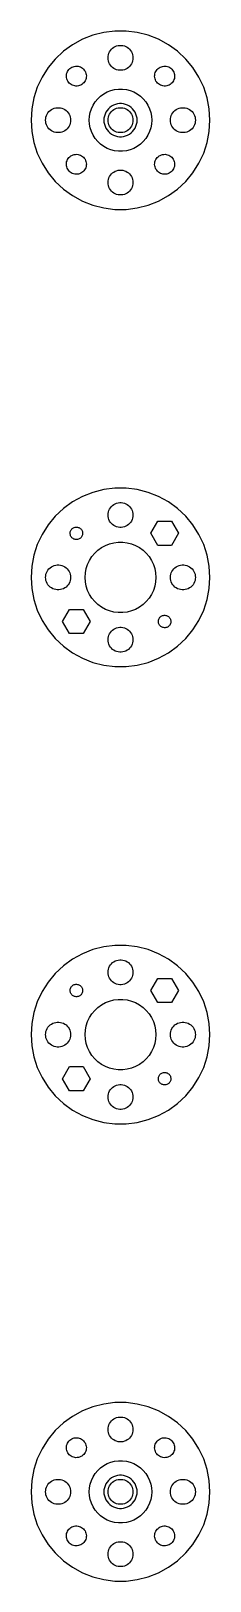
# Model space of a CAD drawing. Header units: metres. Extents: x -22 to 22, y -21 to 351.
import ezdxf

# ---------------------------------------------------------------- set-up
doc = ezdxf.new("R2010")
doc.units = ezdxf.units.M

msp = doc.modelspace()

# ---------------------------------------------------------------- linework, layer by layer
for p, q in [((-4.02869, 351.119), (-6.64386, 350.448)), ((-1.34999, 351.458), (-4.02869, 351.119)), ((1.34999, 351.458), (-1.34999, 351.458)), ((4.02869, 351.119), (1.34999, 351.458)), ((6.64386, 350.448), (4.02869, 351.119)), ((-11.5203, 348.153), (-13.7046, 346.566)), ((-9.15425, 349.454), (-11.5203, 348.153)), ((-6.64386, 350.448), (-9.15425, 349.454)), ((-2.42705, 346.763), (-2.1869, 347.054)), ((-2.1869, 347.054), (-1.91226, 347.312)), ((-1.91226, 347.312), (-1.60747, 347.533)), ((-1.60747, 347.533), (-1.27733, 347.714)), ((-1.27733, 347.714), (-0.927048, 347.853)), ((-0.927048, 347.853), (-0.562134, 347.947)), ((-0.562134, 347.947), (-0.18837, 347.994)), ((-0.18837, 347.994), (0.18837, 347.994)), ((0.18837, 347.994), (0.562134, 347.947)), ((0.562134, 347.947), (0.927048, 347.853)), ((0.927048, 347.853), (1.27733, 347.714)), ((1.27733, 347.714), (1.60747, 347.533)), ((1.60747, 347.533), (1.91226, 347.312)), ((1.91226, 347.312), (2.1869, 347.054)), ((2.1869, 347.054), (2.42705, 346.763)), ((9.15425, 349.454), (6.64386, 350.448)), ((11.5203, 348.153), (9.15425, 349.454)), ((13.7046, 346.566), (11.5203, 348.153)), ((-15.6728, 344.718), (-17.3939, 342.637)), ((-13.7046, 346.566), (-15.6728, 344.718)), ((-3, 345), (-2.97633, 345.376)), ((-2.97633, 344.624), (-3, 345)), ((-2.97633, 345.376), (-2.90575, 345.746)), ((-2.90575, 344.254), (-2.97633, 344.624)), ((-2.90575, 345.746), (-2.78932, 346.104)), ((-2.78932, 343.896), (-2.90575, 344.254)), ((-2.78932, 346.104), (-2.62891, 346.445)), ((-2.62891, 343.555), (-2.78932, 343.896)), ((-2.62891, 346.445), (-2.42705, 346.763)), ((-2.42705, 343.237), (-2.62891, 343.555)), ((-2.1869, 342.946), (-2.42705, 343.237)), ((2.42705, 343.237), (2.1869, 342.946)), ((2.42705, 346.763), (2.62891, 346.445)), ((2.62891, 343.555), (2.42705, 343.237)), ((2.62891, 346.445), (2.78932, 346.104)), ((2.78932, 343.896), (2.62891, 343.555)), ((2.78932, 346.104), (2.90575, 345.746)), ((2.90575, 344.254), (2.78932, 343.896)), ((2.90575, 345.746), (2.97633, 345.376)), ((2.97633, 344.624), (2.90575, 344.254)), ((2.97633, 345.376), (3, 345)), ((3, 345), (2.97633, 344.624)), ((15.6728, 344.718), (13.7046, 346.566)), ((17.3939, 342.637), (15.6728, 344.718)), ((-18.8406, 340.358), (-19.9902, 337.915)), ((-17.3939, 342.637), (-18.8406, 340.358)), ((-13.0065, 340.557), (-12.9939, 340.858)), ((-12.9812, 340.256), (-13.0065, 340.557)), ((-12.9939, 340.858), (-12.9436, 341.155)), ((-12.9186, 339.962), (-12.9812, 340.256)), ((-12.9436, 341.155), (-12.8565, 341.444)), ((-12.8195, 339.677), (-12.9186, 339.962)), ((-12.8565, 341.444), (-12.7339, 341.719)), ((-12.6855, 339.407), (-12.8195, 339.677)), ((-12.7339, 341.719), (-12.5777, 341.977)), ((-12.5187, 339.156), (-12.6855, 339.407)), ((-12.5777, 341.977), (-12.3905, 342.213)), ((-12.3905, 342.213), (-12.1752, 342.424)), ((-12.1752, 342.424), (-11.9351, 342.606)), ((-11.9351, 342.606), (-11.6741, 342.757)), ((-11.6741, 342.757), (-11.3963, 342.873)), ((-11.3963, 342.873), (-11.106, 342.955)), ((-11.106, 342.955), (-10.8078, 342.999)), ((-10.8078, 342.999), (-10.5065, 343.005)), ((-10.5065, 343.005), (-10.2067, 342.973)), ((-10.2067, 342.973), (-9.91331, 342.905)), ((-9.91331, 342.905), (-9.63083, 342.799)), ((-9.63083, 342.799), (-9.36372, 342.66)), ((-9.36372, 342.66), (-9.11624, 342.488)), ((-9.11624, 342.488), (-8.89226, 342.286)), ((-8.89226, 342.286), (-8.69533, 342.058)), ((-8.69533, 342.058), (-8.52853, 341.807)), ((-8.4801, 339.495), (-8.63623, 339.237)), ((-8.52853, 341.807), (-8.39452, 341.537)), ((-8.35751, 339.77), (-8.4801, 339.495)), ((-8.39452, 341.537), (-8.29539, 341.252)), ((-8.2704, 340.059), (-8.35751, 339.77)), ((-8.29539, 341.252), (-8.23274, 340.958)), ((-8.22014, 340.356), (-8.2704, 340.059)), ((-8.23274, 340.958), (-8.20752, 340.657)), ((-8.20752, 340.657), (-8.22014, 340.356)), ((-1.91226, 342.688), (-2.1869, 342.946)), ((-1.60747, 342.467), (-1.91226, 342.688)), ((-1.27733, 342.286), (-1.60747, 342.467)), ((-0.927048, 342.147), (-1.27733, 342.286)), ((-0.562134, 342.053), (-0.927048, 342.147)), ((-0.18837, 342.006), (-0.562134, 342.053)), ((0.18837, 342.006), (-0.18837, 342.006)), ((0.562134, 342.053), (0.18837, 342.006)), ((0.927048, 342.147), (0.562134, 342.053)), ((1.27733, 342.286), (0.927048, 342.147)), ((1.60747, 342.467), (1.27733, 342.286)), ((1.91226, 342.688), (1.60747, 342.467)), ((2.1869, 342.946), (1.91226, 342.688)), ((8.20752, 340.557), (8.22014, 340.858)), ((8.23274, 340.256), (8.20752, 340.557)), ((8.22014, 340.858), (8.2704, 341.155)), ((8.29539, 339.962), (8.23274, 340.256)), ((8.2704, 341.155), (8.35751, 341.444)), ((8.39452, 339.677), (8.29539, 339.962)), ((8.35751, 341.444), (8.4801, 341.719)), ((8.52853, 339.407), (8.39452, 339.677)), ((8.4801, 341.719), (8.63623, 341.977)), ((8.69533, 339.156), (8.52853, 339.407)), ((8.63623, 341.977), (8.82344, 342.213)), ((8.82344, 342.213), (9.03879, 342.424)), ((9.03879, 342.424), (9.27885, 342.606)), ((9.27885, 342.606), (9.53987, 342.757)), ((9.53987, 342.757), (9.81772, 342.873)), ((9.81772, 342.873), (10.108, 342.955)), ((10.108, 342.955), (10.4062, 342.999)), ((10.4062, 342.999), (10.7075, 343.005)), ((10.7075, 343.005), (11.0072, 342.973)), ((11.0072, 342.973), (11.3007, 342.905)), ((11.3007, 342.905), (11.5832, 342.799)), ((11.5832, 342.799), (11.8503, 342.66)), ((11.8503, 342.66), (12.0977, 342.488)), ((12.0977, 342.488), (12.3217, 342.286)), ((12.3217, 342.286), (12.5187, 342.058)), ((12.5187, 342.058), (12.6855, 341.807)), ((12.7339, 339.495), (12.5777, 339.237)), ((12.6855, 341.807), (12.8195, 341.537)), ((12.8565, 339.77), (12.7339, 339.495)), ((12.8195, 341.537), (12.9186, 341.252)), ((12.9436, 340.059), (12.8565, 339.77)), ((12.9186, 341.252), (12.9812, 340.958)), ((12.9939, 340.356), (12.9436, 340.059)), ((12.9812, 340.958), (13.0065, 340.657)), ((13.0065, 340.657), (12.9939, 340.356)), ((18.8406, 340.358), (17.3939, 342.637)), ((19.9902, 337.915), (18.8406, 340.358)), ((-19.9902, 337.915), (-20.8245, 335.347)), ((-12.3217, 338.928), (-12.5187, 339.156)), ((-12.0977, 338.726), (-12.3217, 338.928)), ((-11.8503, 338.554), (-12.0977, 338.726)), ((-11.5832, 338.414), (-11.8503, 338.554)), ((-11.3007, 338.309), (-11.5832, 338.414)), ((-11.0072, 338.241), (-11.3007, 338.309)), ((-10.7075, 338.209), (-11.0072, 338.241)), ((-10.4062, 338.215), (-10.7075, 338.209)), ((-10.108, 338.259), (-10.4062, 338.215)), ((-9.81772, 338.34), (-10.108, 338.259)), ((-9.53987, 338.457), (-9.81772, 338.34)), ((-9.27885, 338.608), (-9.53987, 338.457)), ((-9.03879, 338.79), (-9.27885, 338.608)), ((-8.82344, 339.001), (-9.03879, 338.79)), ((-8.63623, 339.237), (-8.82344, 339.001)), ((-5.46725, 335.134), (-4.78067, 335.779)), ((-4.78067, 335.779), (-4.01869, 336.332)), ((-4.01869, 336.332), (-3.19334, 336.786)), ((-3.19334, 336.786), (-2.31763, 337.133)), ((-2.31763, 337.133), (-1.40535, 337.367)), ((-1.40535, 337.367), (-0.470917, 337.485)), ((-0.470917, 337.485), (0.470917, 337.485)), ((0.470917, 337.485), (1.40535, 337.367)), ((1.40535, 337.367), (2.31763, 337.133)), ((2.31763, 337.133), (3.19334, 336.786)), ((3.19334, 336.786), (4.01869, 336.332)), ((4.01869, 336.332), (4.78067, 335.779)), ((4.78067, 335.779), (5.46725, 335.134)), ((8.89226, 338.928), (8.69533, 339.156)), ((9.11624, 338.726), (8.89226, 338.928)), ((9.36372, 338.554), (9.11624, 338.726)), ((9.63083, 338.414), (9.36372, 338.554)), ((9.91331, 338.309), (9.63083, 338.414)), ((10.2067, 338.241), (9.91331, 338.309)), ((10.5065, 338.209), (10.2067, 338.241)), ((10.8078, 338.215), (10.5065, 338.209)), ((11.106, 338.259), (10.8078, 338.215)), ((11.3963, 338.34), (11.106, 338.259)), ((11.6741, 338.457), (11.3963, 338.34)), ((11.9351, 338.608), (11.6741, 338.457)), ((12.1752, 338.79), (11.9351, 338.608)), ((12.3905, 339.001), (12.1752, 338.79)), ((12.5777, 339.237), (12.3905, 339.001)), ((20.8245, 335.347), (19.9902, 337.915)), ((-21.3305, 332.695), (-21.5, 330)), ((-20.8245, 335.347), (-21.3305, 332.695)), ((-17.427, 331.763), (-17.1869, 332.054)), ((-17.1869, 332.054), (-16.9123, 332.312)), ((-16.9123, 332.312), (-16.6075, 332.533)), ((-16.6075, 332.533), (-16.2773, 332.714)), ((-16.2773, 332.714), (-15.927, 332.853)), ((-15.927, 332.853), (-15.5621, 332.947)), ((-15.5621, 332.947), (-15.1884, 332.994)), ((-15.1884, 332.994), (-14.8116, 332.994)), ((-14.8116, 332.994), (-14.4379, 332.947)), ((-14.4379, 332.947), (-14.0729, 332.853)), ((-14.0729, 332.853), (-13.7227, 332.714)), ((-13.7227, 332.714), (-13.3925, 332.533)), ((-13.3925, 332.533), (-13.0877, 332.312)), ((-13.0877, 332.312), (-12.8131, 332.054)), ((-12.8131, 332.054), (-12.5729, 331.763)), ((-7.26436, 331.865), (-6.97331, 332.761)), ((-6.97331, 332.761), (-6.5723, 333.613)), ((-6.5723, 333.613), (-6.06763, 334.408)), ((-6.06763, 334.408), (-5.46725, 335.134)), ((-3.50522, 331.927), (-3.7191, 331.472)), ((-3.23605, 332.351), (-3.50522, 331.927)), ((-2.91586, 332.738), (-3.23605, 332.351)), ((-2.54968, 333.082), (-2.91586, 332.738)), ((-2.1433, 333.377), (-2.54968, 333.082)), ((-2.42705, 331.763), (-2.1869, 332.054)), ((-2.1869, 332.054), (-1.91226, 332.312)), ((-1.70311, 333.619), (-2.1433, 333.377)), ((-1.91226, 332.312), (-1.60747, 332.533)), ((-1.23605, 333.804), (-1.70311, 333.619)), ((-1.60747, 332.533), (-1.27733, 332.714)), ((-1.27733, 332.714), (-0.927048, 332.853)), ((-0.749512, 333.929), (-1.23605, 333.804)), ((-0.927048, 332.853), (-0.562134, 332.947)), ((-0.25116, 333.992), (-0.749512, 333.929)), ((-0.562134, 332.947), (-0.18837, 332.994)), ((0.25116, 333.992), (-0.25116, 333.992)), ((-0.18837, 332.994), (0.18837, 332.994)), ((0.18837, 332.994), (0.562134, 332.947)), ((0.749512, 333.929), (0.25116, 333.992)), ((0.562134, 332.947), (0.927048, 332.853)), ((1.23605, 333.804), (0.749512, 333.929)), ((0.927048, 332.853), (1.27733, 332.714)), ((1.70311, 333.619), (1.23605, 333.804)), ((1.27733, 332.714), (1.60747, 332.533)), ((1.60747, 332.533), (1.91226, 332.312)), ((2.1433, 333.377), (1.70311, 333.619)), ((1.91226, 332.312), (2.1869, 332.054)), ((2.54968, 333.082), (2.1433, 333.377)), ((2.1869, 332.054), (2.42705, 331.763)), ((2.91586, 332.738), (2.54968, 333.082)), ((3.23605, 332.351), (2.91586, 332.738)), ((3.50522, 331.927), (3.23605, 332.351)), ((3.7191, 331.472), (3.50522, 331.927)), ((5.46725, 335.134), (6.06763, 334.408)), ((6.06763, 334.408), (6.5723, 333.613)), ((6.5723, 333.613), (6.97331, 332.761)), ((6.97331, 332.761), (7.26436, 331.865)), ((12.5729, 331.763), (12.8131, 332.054)), ((12.8131, 332.054), (13.0877, 332.312)), ((13.0877, 332.312), (13.3925, 332.533)), ((13.3925, 332.533), (13.7227, 332.714)), ((13.7227, 332.714), (14.0729, 332.853)), ((14.0729, 332.853), (14.4379, 332.947)), ((14.4379, 332.947), (14.8116, 332.994)), ((14.8116, 332.994), (15.1884, 332.994)), ((15.1884, 332.994), (15.5621, 332.947)), ((15.5621, 332.947), (15.927, 332.853)), ((15.927, 332.853), (16.2773, 332.714)), ((16.2773, 332.714), (16.6075, 332.533)), ((16.6075, 332.533), (16.9123, 332.312)), ((16.9123, 332.312), (17.1869, 332.054)), ((17.1869, 332.054), (17.427, 331.763)), ((21.3305, 332.695), (20.8245, 335.347)), ((21.5, 330), (21.3305, 332.695)), ((-21.5, 330), (-21.3305, 327.305)), ((-18, 330), (-17.9763, 330.376)), ((-17.9763, 329.624), (-18, 330)), ((-17.9763, 330.376), (-17.9057, 330.746)), ((-17.9057, 329.254), (-17.9763, 329.624)), ((-17.9057, 330.746), (-17.7893, 331.104)), ((-17.7893, 328.896), (-17.9057, 329.254)), ((-17.7893, 331.104), (-17.6289, 331.445)), ((-17.6289, 328.555), (-17.7893, 328.896)), ((-17.6289, 331.445), (-17.427, 331.763)), ((-17.427, 328.237), (-17.6289, 328.555)), ((-17.1869, 327.946), (-17.427, 328.237)), ((-12.5729, 328.237), (-12.8131, 327.946)), ((-12.5729, 331.763), (-12.3711, 331.445)), ((-12.3711, 328.555), (-12.5729, 328.237)), ((-12.3711, 331.445), (-12.2107, 331.104)), ((-12.2107, 328.896), (-12.3711, 328.555)), ((-12.2107, 331.104), (-12.0942, 330.746)), ((-12.0942, 329.254), (-12.2107, 328.896)), ((-12.0942, 330.746), (-12.0237, 330.376)), ((-12.0237, 329.624), (-12.0942, 329.254)), ((-12.0237, 330.376), (-12, 330)), ((-12, 330), (-12.0237, 329.624)), ((-7.5, 330), (-7.44086, 330.94)), ((-7.44086, 329.06), (-7.5, 330)), ((-7.44086, 330.94), (-7.26436, 331.865)), ((-7.26436, 328.135), (-7.44086, 329.06)), ((-3.96844, 330.501), (-4, 330)), ((-4, 330), (-3.96844, 329.499)), ((-3.87433, 330.995), (-3.96844, 330.501)), ((-3.96844, 329.499), (-3.87433, 329.005)), ((-3.7191, 331.472), (-3.87433, 330.995)), ((-3.87433, 329.005), (-3.7191, 328.528)), ((-3.7191, 328.528), (-3.50522, 328.073)), ((-3, 330), (-2.97633, 330.376)), ((-2.97633, 329.624), (-3, 330)), ((-2.97633, 330.376), (-2.90575, 330.746)), ((-2.90575, 329.254), (-2.97633, 329.624)), ((-2.90575, 330.746), (-2.78932, 331.104)), ((-2.78932, 328.896), (-2.90575, 329.254)), ((-2.78932, 331.104), (-2.62891, 331.445)), ((-2.62891, 328.555), (-2.78932, 328.896)), ((-2.62891, 331.445), (-2.42705, 331.763)), ((-2.42705, 328.237), (-2.62891, 328.555)), ((-2.1869, 327.946), (-2.42705, 328.237)), ((2.42705, 328.237), (2.1869, 327.946)), ((2.42705, 331.763), (2.62891, 331.445)), ((2.62891, 328.555), (2.42705, 328.237)), ((2.62891, 331.445), (2.78932, 331.104)), ((2.78932, 328.896), (2.62891, 328.555)), ((2.78932, 331.104), (2.90575, 330.746)), ((2.90575, 329.254), (2.78932, 328.896)), ((2.90575, 330.746), (2.97633, 330.376)), ((2.97633, 329.624), (2.90575, 329.254)), ((2.97633, 330.376), (3, 330)), ((3, 330), (2.97633, 329.624)), ((3.50522, 328.073), (3.7191, 328.528)), ((3.87433, 330.995), (3.7191, 331.472)), ((3.7191, 328.528), (3.87433, 329.005)), ((3.96844, 330.501), (3.87433, 330.995)), ((3.87433, 329.005), (3.96844, 329.499)), ((4, 330), (3.96844, 330.501)), ((3.96844, 329.499), (4, 330)), ((7.26436, 331.865), (7.44086, 330.94)), ((7.44086, 329.06), (7.26436, 328.135)), ((7.44086, 330.94), (7.5, 330)), ((7.5, 330), (7.44086, 329.06)), ((12, 330), (12.0237, 330.376)), ((12.0237, 329.624), (12, 330)), ((12.0237, 330.376), (12.0942, 330.746)), ((12.0942, 329.254), (12.0237, 329.624)), ((12.0942, 330.746), (12.2107, 331.104)), ((12.2107, 328.896), (12.0942, 329.254)), ((12.2107, 331.104), (12.3711, 331.445)), ((12.3711, 328.555), (12.2107, 328.896)), ((12.3711, 331.445), (12.5729, 331.763)), ((12.5729, 328.237), (12.3711, 328.555)), ((12.8131, 327.946), (12.5729, 328.237)), ((17.427, 328.237), (17.1869, 327.946)), ((17.427, 331.763), (17.6289, 331.445)), ((17.6289, 328.555), (17.427, 328.237)), ((17.6289, 331.445), (17.7893, 331.104)), ((17.7893, 328.896), (17.6289, 328.555)), ((17.7893, 331.104), (17.9057, 330.746)), ((17.9057, 329.254), (17.7893, 328.896)), ((17.9057, 330.746), (17.9763, 330.376)), ((17.9763, 329.624), (17.9057, 329.254)), ((17.9763, 330.376), (18, 330)), ((18, 330), (17.9763, 329.624)), ((21.3305, 327.305), (21.5, 330)), ((-21.3305, 327.305), (-20.8245, 324.653)), ((-20.8245, 324.653), (-19.9902, 322.085)), ((-16.9123, 327.688), (-17.1869, 327.946)), ((-16.6075, 327.467), (-16.9123, 327.688)), ((-16.2773, 327.286), (-16.6075, 327.467)), ((-15.927, 327.147), (-16.2773, 327.286)), ((-15.5621, 327.053), (-15.927, 327.147)), ((-15.1884, 327.006), (-15.5621, 327.053)), ((-14.8116, 327.006), (-15.1884, 327.006)), ((-14.4379, 327.053), (-14.8116, 327.006)), ((-14.0729, 327.147), (-14.4379, 327.053)), ((-13.7227, 327.286), (-14.0729, 327.147)), ((-13.3925, 327.467), (-13.7227, 327.286)), ((-13.0877, 327.688), (-13.3925, 327.467)), ((-12.8131, 327.946), (-13.0877, 327.688)), ((-6.97331, 327.239), (-7.26436, 328.135)), ((-6.5723, 326.387), (-6.97331, 327.239)), ((-6.06763, 325.592), (-6.5723, 326.387)), ((-5.46725, 324.866), (-6.06763, 325.592)), ((-4.78067, 324.221), (-5.46725, 324.866)), ((-3.50522, 328.073), (-3.23605, 327.649)), ((-3.23605, 327.649), (-2.91586, 327.262)), ((-2.91586, 327.262), (-2.54968, 326.918)), ((-2.54968, 326.918), (-2.1433, 326.623)), ((-1.91226, 327.688), (-2.1869, 327.946)), ((-2.1433, 326.623), (-1.70311, 326.381)), ((-1.60747, 327.467), (-1.91226, 327.688)), ((-1.70311, 326.381), (-1.23605, 326.196)), ((-1.27733, 327.286), (-1.60747, 327.467)), ((-0.927048, 327.147), (-1.27733, 327.286)), ((-1.23605, 326.196), (-0.749512, 326.071)), ((-0.562134, 327.053), (-0.927048, 327.147)), ((-0.749512, 326.071), (-0.25116, 326.008)), ((-0.18837, 327.006), (-0.562134, 327.053)), ((-0.25116, 326.008), (0.25116, 326.008)), ((0.18837, 327.006), (-0.18837, 327.006)), ((0.562134, 327.053), (0.18837, 327.006)), ((0.25116, 326.008), (0.749512, 326.071)), ((0.927048, 327.147), (0.562134, 327.053)), ((0.749512, 326.071), (1.23605, 326.196)), ((1.27733, 327.286), (0.927048, 327.147)), ((1.23605, 326.196), (1.70311, 326.381)), ((1.60747, 327.467), (1.27733, 327.286)), ((1.91226, 327.688), (1.60747, 327.467)), ((1.70311, 326.381), (2.1433, 326.623)), ((2.1869, 327.946), (1.91226, 327.688)), ((2.1433, 326.623), (2.54968, 326.918)), ((2.54968, 326.918), (2.91586, 327.262)), ((2.91586, 327.262), (3.23605, 327.649)), ((3.23605, 327.649), (3.50522, 328.073)), ((5.46725, 324.866), (4.78067, 324.221)), ((6.06763, 325.592), (5.46725, 324.866)), ((6.5723, 326.387), (6.06763, 325.592)), ((6.97331, 327.239), (6.5723, 326.387)), ((7.26436, 328.135), (6.97331, 327.239)), ((13.0877, 327.688), (12.8131, 327.946)), ((13.3925, 327.467), (13.0877, 327.688)), ((13.7227, 327.286), (13.3925, 327.467)), ((14.0729, 327.147), (13.7227, 327.286)), ((14.4379, 327.053), (14.0729, 327.147)), ((14.8116, 327.006), (14.4379, 327.053)), ((15.1884, 327.006), (14.8116, 327.006)), ((15.5621, 327.053), (15.1884, 327.006)), ((15.927, 327.147), (15.5621, 327.053)), ((16.2773, 327.286), (15.927, 327.147)), ((16.6075, 327.467), (16.2773, 327.286)), ((16.9123, 327.688), (16.6075, 327.467)), ((17.1869, 327.946), (16.9123, 327.688)), ((19.9902, 322.085), (20.8245, 324.653)), ((20.8245, 324.653), (21.3305, 327.305)), ((-19.9902, 322.085), (-18.8406, 319.642)), ((-12.7339, 320.505), (-12.5777, 320.763)), ((-12.5777, 320.763), (-12.3905, 320.999)), ((-12.3905, 320.999), (-12.1752, 321.21)), ((-12.1752, 321.21), (-11.9351, 321.392)), ((-11.9351, 321.392), (-11.6741, 321.543)), ((-11.6741, 321.543), (-11.3963, 321.66)), ((-11.3963, 321.66), (-11.106, 321.741)), ((-11.106, 321.741), (-10.8078, 321.785)), ((-10.8078, 321.785), (-10.5065, 321.791)), ((-10.5065, 321.791), (-10.2067, 321.759)), ((-10.2067, 321.759), (-9.91331, 321.691)), ((-9.91331, 321.691), (-9.63083, 321.586)), ((-9.63083, 321.586), (-9.36372, 321.446)), ((-9.36372, 321.446), (-9.11624, 321.274)), ((-9.11624, 321.274), (-8.89226, 321.072)), ((-8.89226, 321.072), (-8.69533, 320.844)), ((-8.69533, 320.844), (-8.52853, 320.593)), ((-4.01869, 323.668), (-4.78067, 324.221)), ((-3.19334, 323.214), (-4.01869, 323.668)), ((-2.31763, 322.867), (-3.19334, 323.214)), ((-1.40535, 322.633), (-2.31763, 322.867)), ((-0.470917, 322.515), (-1.40535, 322.633)), ((0.470917, 322.515), (-0.470917, 322.515)), ((1.40535, 322.633), (0.470917, 322.515)), ((2.31763, 322.867), (1.40535, 322.633)), ((3.19334, 323.214), (2.31763, 322.867)), ((4.01869, 323.668), (3.19334, 323.214)), ((4.78067, 324.221), (4.01869, 323.668)), ((8.4801, 320.505), (8.63623, 320.763)), ((8.63623, 320.763), (8.82344, 320.999)), ((8.82344, 320.999), (9.03879, 321.21)), ((9.03879, 321.21), (9.27885, 321.392)), ((9.27885, 321.392), (9.53987, 321.543)), ((9.53987, 321.543), (9.81772, 321.66)), ((9.81772, 321.66), (10.108, 321.741)), ((10.108, 321.741), (10.4062, 321.785)), ((10.4062, 321.785), (10.7075, 321.791)), ((10.7075, 321.791), (11.0072, 321.759)), ((11.0072, 321.759), (11.3007, 321.691)), ((11.3007, 321.691), (11.5832, 321.586)), ((11.5832, 321.586), (11.8503, 321.446)), ((11.8503, 321.446), (12.0977, 321.274)), ((12.0977, 321.274), (12.3217, 321.072)), ((12.3217, 321.072), (12.5187, 320.844)), ((12.5187, 320.844), (12.6855, 320.593)), ((18.8406, 319.642), (19.9902, 322.085)), ((-18.8406, 319.642), (-17.3939, 317.363)), ((-17.3939, 317.363), (-15.6728, 315.282)), ((-13.0065, 319.343), (-12.9939, 319.644)), ((-12.9812, 319.042), (-13.0065, 319.343)), ((-12.9939, 319.644), (-12.9436, 319.941)), ((-12.9186, 318.748), (-12.9812, 319.042)), ((-12.9436, 319.941), (-12.8565, 320.23)), ((-12.8195, 318.463), (-12.9186, 318.748)), ((-12.8565, 320.23), (-12.7339, 320.505)), ((-12.6855, 318.193), (-12.8195, 318.463)), ((-12.5187, 317.942), (-12.6855, 318.193)), ((-12.3217, 317.714), (-12.5187, 317.942)), ((-12.0977, 317.512), (-12.3217, 317.714)), ((-11.8503, 317.34), (-12.0977, 317.512)), ((-11.5832, 317.201), (-11.8503, 317.34)), ((-11.3007, 317.095), (-11.5832, 317.201)), ((-11.0072, 317.027), (-11.3007, 317.095)), ((-10.7075, 316.995), (-11.0072, 317.027)), ((-10.4062, 317.001), (-10.7075, 316.995)), ((-10.108, 317.045), (-10.4062, 317.001)), ((-9.81772, 317.127), (-10.108, 317.045)), ((-9.53987, 317.243), (-9.81772, 317.127)), ((-9.27885, 317.394), (-9.53987, 317.243)), ((-9.03879, 317.576), (-9.27885, 317.394)), ((-8.82344, 317.787), (-9.03879, 317.576)), ((-8.63623, 318.023), (-8.82344, 317.787)), ((-8.4801, 318.281), (-8.63623, 318.023)), ((-8.52853, 320.593), (-8.39452, 320.323)), ((-8.35751, 318.556), (-8.4801, 318.281)), ((-8.39452, 320.323), (-8.29539, 320.038)), ((-8.2704, 318.845), (-8.35751, 318.556)), ((-8.29539, 320.038), (-8.23274, 319.744)), ((-8.22014, 319.142), (-8.2704, 318.845)), ((-8.23274, 319.744), (-8.20752, 319.443)), ((-8.20752, 319.443), (-8.22014, 319.142)), ((-2.42705, 316.763), (-2.1869, 317.054)), ((-2.1869, 317.054), (-1.91226, 317.312)), ((-1.91226, 317.312), (-1.60747, 317.533)), ((-1.60747, 317.533), (-1.27733, 317.714)), ((-1.27733, 317.714), (-0.927048, 317.853)), ((-0.927048, 317.853), (-0.562134, 317.947)), ((-0.562134, 317.947), (-0.18837, 317.994)), ((-0.18837, 317.994), (0.18837, 317.994)), ((0.18837, 317.994), (0.562134, 317.947)), ((0.562134, 317.947), (0.927048, 317.853)), ((0.927048, 317.853), (1.27733, 317.714)), ((1.27733, 317.714), (1.60747, 317.533)), ((1.60747, 317.533), (1.91226, 317.312)), ((1.91226, 317.312), (2.1869, 317.054)), ((2.1869, 317.054), (2.42705, 316.763)), ((8.20752, 319.343), (8.22014, 319.644)), ((8.23274, 319.042), (8.20752, 319.343)), ((8.22014, 319.644), (8.2704, 319.941)), ((8.29539, 318.748), (8.23274, 319.042)), ((8.2704, 319.941), (8.35751, 320.23)), ((8.39452, 318.463), (8.29539, 318.748)), ((8.35751, 320.23), (8.4801, 320.505)), ((8.52853, 318.193), (8.39452, 318.463)), ((8.69533, 317.942), (8.52853, 318.193)), ((8.89226, 317.714), (8.69533, 317.942)), ((9.11624, 317.512), (8.89226, 317.714)), ((9.36372, 317.34), (9.11624, 317.512)), ((9.63083, 317.201), (9.36372, 317.34)), ((9.91331, 317.095), (9.63083, 317.201)), ((10.2067, 317.027), (9.91331, 317.095)), ((10.5065, 316.995), (10.2067, 317.027)), ((10.8078, 317.001), (10.5065, 316.995)), ((11.106, 317.045), (10.8078, 317.001)), ((11.3963, 317.127), (11.106, 317.045)), ((11.6741, 317.243), (11.3963, 317.127)), ((11.9351, 317.394), (11.6741, 317.243)), ((12.1752, 317.576), (11.9351, 317.394)), ((12.3905, 317.787), (12.1752, 317.576)), ((12.5777, 318.023), (12.3905, 317.787)), ((12.7339, 318.281), (12.5777, 318.023)), ((12.6855, 320.593), (12.8195, 320.323)), ((12.8565, 318.556), (12.7339, 318.281)), ((12.8195, 320.323), (12.9186, 320.038)), ((12.9436, 318.845), (12.8565, 318.556)), ((12.9186, 320.038), (12.9812, 319.744)), ((12.9939, 319.142), (12.9436, 318.845)), ((12.9812, 319.744), (13.0065, 319.443)), ((13.0065, 319.443), (12.9939, 319.142)), ((15.6728, 315.282), (17.3939, 317.363)), ((17.3939, 317.363), (18.8406, 319.642)), ((-15.6728, 315.282), (-13.7046, 313.434)), ((-13.7046, 313.434), (-11.5203, 311.847)), ((-3, 315), (-2.97633, 315.376)), ((-2.97633, 314.624), (-3, 315)), ((-2.97633, 315.376), (-2.90575, 315.746)), ((-2.90575, 314.254), (-2.97633, 314.624)), ((-2.90575, 315.746), (-2.78932, 316.104)), ((-2.78932, 313.896), (-2.90575, 314.254)), ((-2.78932, 316.104), (-2.62891, 316.445)), ((-2.62891, 313.555), (-2.78932, 313.896)), ((-2.62891, 316.445), (-2.42705, 316.763)), ((-2.42705, 313.237), (-2.62891, 313.555)), ((2.42705, 316.763), (2.62891, 316.445)), ((2.62891, 313.555), (2.42705, 313.237)), ((2.62891, 316.445), (2.78932, 316.104)), ((2.78932, 313.896), (2.62891, 313.555)), ((2.78932, 316.104), (2.90575, 315.746)), ((2.90575, 314.254), (2.78932, 313.896)), ((2.90575, 315.746), (2.97633, 315.376)), ((2.97633, 314.624), (2.90575, 314.254)), ((2.97633, 315.376), (3, 315)), ((3, 315), (2.97633, 314.624)), ((11.5203, 311.847), (13.7046, 313.434)), ((13.7046, 313.434), (15.6728, 315.282)), ((-11.5203, 311.847), (-9.15425, 310.546)), ((-9.15425, 310.546), (-6.64386, 309.552)), ((-6.64386, 309.552), (-4.02869, 308.881)), ((-2.1869, 312.946), (-2.42705, 313.237)), ((-1.91226, 312.688), (-2.1869, 312.946)), ((-1.60747, 312.467), (-1.91226, 312.688)), ((-1.27733, 312.286), (-1.60747, 312.467)), ((-0.927048, 312.147), (-1.27733, 312.286)), ((-0.562134, 312.053), (-0.927048, 312.147)), ((-0.18837, 312.006), (-0.562134, 312.053)), ((0.18837, 312.006), (-0.18837, 312.006)), ((0.562134, 312.053), (0.18837, 312.006)), ((0.927048, 312.147), (0.562134, 312.053)), ((1.27733, 312.286), (0.927048, 312.147)), ((1.60747, 312.467), (1.27733, 312.286)), ((1.91226, 312.688), (1.60747, 312.467)), ((2.1869, 312.946), (1.91226, 312.688)), ((2.42705, 313.237), (2.1869, 312.946)), ((4.02869, 308.881), (6.64386, 309.552)), ((6.64386, 309.552), (9.15425, 310.546)), ((9.15425, 310.546), (11.5203, 311.847)), ((-4.02869, 308.881), (-1.34999, 308.542)), ((-1.34999, 308.542), (1.34999, 308.542)), ((1.34999, 308.542), (4.02869, 308.881)), ((-9.15425, 239.454), (-11.5203, 238.153)), ((-6.64386, 240.448), (-9.15425, 239.454)), ((-4.02869, 241.119), (-6.64386, 240.448)), ((-1.34999, 241.458), (-4.02869, 241.119)), ((1.34999, 241.458), (-1.34999, 241.458)), ((4.02869, 241.119), (1.34999, 241.458)), ((6.64386, 240.448), (4.02869, 241.119)), ((9.15425, 239.454), (6.64386, 240.448)), ((11.5203, 238.153), (9.15425, 239.454)), ((-13.7046, 236.566), (-15.6728, 234.718)), ((-11.5203, 238.153), (-13.7046, 236.566)), ((-3, 235), (-2.97633, 235.376)), ((-2.97633, 234.624), (-3, 235)), ((-2.97633, 235.376), (-2.90575, 235.746)), ((-2.90575, 235.746), (-2.78932, 236.104)), ((-2.78932, 236.104), (-2.62891, 236.445)), ((-2.62891, 236.445), (-2.42705, 236.763)), ((-2.42705, 236.763), (-2.1869, 237.054)), ((-2.1869, 237.054), (-1.91226, 237.312)), ((-1.91226, 237.312), (-1.60747, 237.533)), ((-1.60747, 237.533), (-1.27733, 237.714)), ((-1.27733, 237.714), (-0.927048, 237.853)), ((-0.927048, 237.853), (-0.562134, 237.947)), ((-0.562134, 237.947), (-0.18837, 237.994)), ((-0.18837, 237.994), (0.18837, 237.994)), ((0.18837, 237.994), (0.562134, 237.947)), ((0.562134, 237.947), (0.927048, 237.853)), ((0.927048, 237.853), (1.27733, 237.714)), ((1.27733, 237.714), (1.60747, 237.533)), ((1.60747, 237.533), (1.91226, 237.312)), ((1.91226, 237.312), (2.1869, 237.054)), ((2.1869, 237.054), (2.42705, 236.763)), ((2.42705, 236.763), (2.62891, 236.445)), ((2.62891, 236.445), (2.78932, 236.104)), ((2.78932, 236.104), (2.90575, 235.746)), ((2.90575, 235.746), (2.97633, 235.376)), ((2.97633, 235.376), (3, 235)), ((3, 235), (2.97633, 234.624)), ((13.7046, 236.566), (11.5203, 238.153)), ((15.6728, 234.718), (13.7046, 236.566)), ((-17.3939, 232.637), (-18.8406, 230.358)), ((-15.6728, 234.718), (-17.3939, 232.637)), ((-12.0129, 231.13), (-11.9363, 231.302)), ((-11.9363, 231.302), (-11.8387, 231.463)), ((-11.8387, 231.463), (-11.7217, 231.611)), ((-11.7217, 231.611), (-11.5871, 231.742)), ((-11.5871, 231.742), (-11.4371, 231.856)), ((-11.4371, 231.856), (-11.2739, 231.951)), ((-11.2739, 231.951), (-11.1003, 232.024)), ((-11.1003, 232.024), (-10.9189, 232.074)), ((-10.9189, 232.074), (-10.7325, 232.102)), ((-10.7325, 232.102), (-10.5442, 232.106)), ((-10.5442, 232.106), (-10.3568, 232.086)), ((-10.3568, 232.086), (-10.1734, 232.043)), ((-10.1734, 232.043), (-9.99689, 231.977)), ((-9.99689, 231.977), (-9.82996, 231.89)), ((-9.82996, 231.89), (-9.67528, 231.783)), ((-9.67528, 231.783), (-9.53528, 231.656)), ((-9.53528, 231.656), (-9.4122, 231.514)), ((-9.4122, 231.514), (-9.30795, 231.357)), ((-9.30795, 231.357), (-9.2242, 231.188)), ((-2.90575, 234.254), (-2.97633, 234.624)), ((-2.78932, 233.896), (-2.90575, 234.254)), ((-2.62891, 233.555), (-2.78932, 233.896)), ((-2.42705, 233.237), (-2.62891, 233.555)), ((-2.1869, 232.946), (-2.42705, 233.237)), ((-1.91226, 232.688), (-2.1869, 232.946)), ((-1.60747, 232.467), (-1.91226, 232.688)), ((-1.27733, 232.286), (-1.60747, 232.467)), ((-0.927048, 232.147), (-1.27733, 232.286)), ((-0.562134, 232.053), (-0.927048, 232.147)), ((-0.18837, 232.006), (-0.562134, 232.053)), ((0.18837, 232.006), (-0.18837, 232.006)), ((0.562134, 232.053), (0.18837, 232.006)), ((0.927048, 232.147), (0.562134, 232.053)), ((1.27733, 232.286), (0.927048, 232.147)), ((1.60747, 232.467), (1.27733, 232.286)), ((1.91226, 232.688), (1.60747, 232.467)), ((2.1869, 232.946), (1.91226, 232.688)), ((2.42705, 233.237), (2.1869, 232.946)), ((2.62891, 233.555), (2.42705, 233.237)), ((2.78932, 233.896), (2.62891, 233.555)), ((2.90575, 234.254), (2.78932, 233.896)), ((2.97633, 234.624), (2.90575, 234.254)), ((7.26039, 230.607), (8.93369, 233.505)), ((8.93369, 233.505), (12.2803, 233.505)), ((12.2803, 233.505), (13.9536, 230.607)), ((17.3939, 232.637), (15.6728, 234.718)), ((18.8406, 230.358), (17.3939, 232.637)), ((-19.9902, 227.915), (-20.8245, 225.347)), ((-18.8406, 230.358), (-19.9902, 227.915)), ((-12.1067, 230.576), (-12.0988, 230.764)), ((-12.0909, 230.388), (-12.1067, 230.576)), ((-12.0988, 230.764), (-12.0674, 230.95)), ((-12.0517, 230.204), (-12.0909, 230.388)), ((-12.0674, 230.95), (-12.0129, 231.13)), ((-11.9898, 230.026), (-12.0517, 230.204)), ((-11.906, 229.857), (-11.9898, 230.026)), ((-11.8018, 229.7), (-11.906, 229.857)), ((-11.6787, 229.557), (-11.8018, 229.7)), ((-11.5387, 229.431), (-11.6787, 229.557)), ((-11.384, 229.324), (-11.5387, 229.431)), ((-11.2171, 229.237), (-11.384, 229.324)), ((-11.0405, 229.171), (-11.2171, 229.237)), ((-10.8571, 229.128), (-11.0405, 229.171)), ((-10.6698, 229.108), (-10.8571, 229.128)), ((-10.4815, 229.112), (-10.6698, 229.108)), ((-10.2951, 229.14), (-10.4815, 229.112)), ((-10.1137, 229.19), (-10.2951, 229.14)), ((-9.94003, 229.263), (-10.1137, 229.19)), ((-9.7769, 229.358), (-9.94003, 229.263)), ((-9.62686, 229.471), (-9.7769, 229.358)), ((-9.49228, 229.603), (-9.62686, 229.471)), ((-9.37527, 229.751), (-9.49228, 229.603)), ((-9.27768, 229.912), (-9.37527, 229.751)), ((-9.20107, 230.084), (-9.27768, 229.912)), ((-9.2242, 231.188), (-9.16225, 231.01)), ((-9.14662, 230.264), (-9.20107, 230.084)), ((-9.16225, 231.01), (-9.12308, 230.826)), ((-9.1152, 230.45), (-9.14662, 230.264)), ((-9.12308, 230.826), (-9.10732, 230.638)), ((-9.10732, 230.638), (-9.1152, 230.45)), ((-4.55452, 227.177), (-3.61911, 227.691)), ((-3.61911, 227.691), (-2.62663, 228.084)), ((-2.62663, 228.084), (-1.59273, 228.349)), ((-1.59273, 228.349), (-0.533707, 228.483)), ((-0.533707, 228.483), (0.533707, 228.483)), ((0.533707, 228.483), (1.59273, 228.349)), ((1.59273, 228.349), (2.62663, 228.084)), ((2.62663, 228.084), (3.61911, 227.691)), ((3.61911, 227.691), (4.55452, 227.177)), ((8.9337, 227.709), (7.26039, 230.607)), ((12.2803, 227.709), (8.9337, 227.709)), ((13.9536, 230.607), (12.2803, 227.709)), ((19.9902, 227.915), (18.8406, 230.358)), ((20.8245, 225.347), (19.9902, 227.915)), ((-20.8245, 225.347), (-21.3305, 222.695)), ((-7.90309, 223.129), (-7.44859, 224.095)), ((-7.44859, 224.095), (-6.87663, 224.996)), ((-6.87663, 224.996), (-6.19623, 225.819)), ((-6.19623, 225.819), (-5.41809, 226.549)), ((-5.41809, 226.549), (-4.55452, 227.177)), ((4.55452, 227.177), (5.41809, 226.549)), ((5.41809, 226.549), (6.19623, 225.819)), ((6.19623, 225.819), (6.87663, 224.996)), ((6.87663, 224.996), (7.44859, 224.095)), ((7.44859, 224.095), (7.90309, 223.129)), ((21.3305, 222.695), (20.8245, 225.347)), ((-21.3305, 222.695), (-21.5, 220)), ((-18, 220), (-17.9763, 220.376)), ((-17.9763, 220.376), (-17.9057, 220.746)), ((-17.9057, 220.746), (-17.7893, 221.104)), ((-17.7893, 221.104), (-17.6289, 221.445)), ((-17.6289, 221.445), (-17.427, 221.763)), ((-17.427, 221.763), (-17.1869, 222.054)), ((-17.1869, 222.054), (-16.9123, 222.312)), ((-16.9123, 222.312), (-16.6075, 222.533)), ((-16.6075, 222.533), (-16.2773, 222.714)), ((-16.2773, 222.714), (-15.927, 222.853)), ((-15.927, 222.853), (-15.5621, 222.947)), ((-15.5621, 222.947), (-15.1884, 222.994)), ((-15.1884, 222.994), (-14.8116, 222.994)), ((-14.8116, 222.994), (-14.4379, 222.947)), ((-14.4379, 222.947), (-14.0729, 222.853)), ((-14.0729, 222.853), (-13.7227, 222.714)), ((-13.7227, 222.714), (-13.3925, 222.533)), ((-13.3925, 222.533), (-13.0877, 222.312)), ((-13.0877, 222.312), (-12.8131, 222.054)), ((-12.8131, 222.054), (-12.5729, 221.763)), ((-12.5729, 221.763), (-12.3711, 221.445)), ((-12.3711, 221.445), (-12.2107, 221.104)), ((-12.2107, 221.104), (-12.0942, 220.746)), ((-12.0942, 220.746), (-12.0237, 220.376)), ((-12.0237, 220.376), (-12, 220)), ((-8.5, 220), (-8.43297, 221.065)), ((-8.43297, 221.065), (-8.23296, 222.114)), ((-8.23296, 222.114), (-7.90309, 223.129)), ((7.90309, 223.129), (8.23296, 222.114)), ((8.23296, 222.114), (8.43297, 221.065)), ((8.43297, 221.065), (8.5, 220)), ((12, 220), (12.0237, 220.376)), ((12.0237, 220.376), (12.0942, 220.746)), ((12.0942, 220.746), (12.2107, 221.104)), ((12.2107, 221.104), (12.3711, 221.445)), ((12.3711, 221.445), (12.5729, 221.763)), ((12.5729, 221.763), (12.8131, 222.054)), ((12.8131, 222.054), (13.0877, 222.312)), ((13.0877, 222.312), (13.3925, 222.533)), ((13.3925, 222.533), (13.7227, 222.714)), ((13.7227, 222.714), (14.0729, 222.853)), ((14.0729, 222.853), (14.4379, 222.947)), ((14.4379, 222.947), (14.8116, 222.994)), ((14.8116, 222.994), (15.1884, 222.994)), ((15.1884, 222.994), (15.5621, 222.947)), ((15.5621, 222.947), (15.927, 222.853)), ((15.927, 222.853), (16.2773, 222.714)), ((16.2773, 222.714), (16.6075, 222.533)), ((16.6075, 222.533), (16.9123, 222.312)), ((16.9123, 222.312), (17.1869, 222.054)), ((17.1869, 222.054), (17.427, 221.763)), ((17.427, 221.763), (17.6289, 221.445)), ((17.6289, 221.445), (17.7893, 221.104)), ((17.7893, 221.104), (17.9057, 220.746)), ((17.9057, 220.746), (17.9763, 220.376)), ((17.9763, 220.376), (18, 220)), ((21.5, 220), (21.3305, 222.695)), ((-21.5, 220), (-21.3305, 217.305)), ((-21.3305, 217.305), (-20.8245, 214.653)), ((-17.9763, 219.624), (-18, 220)), ((-17.9057, 219.254), (-17.9763, 219.624)), ((-17.7893, 218.896), (-17.9057, 219.254)), ((-17.6289, 218.555), (-17.7893, 218.896)), ((-17.427, 218.237), (-17.6289, 218.555)), ((-17.1869, 217.946), (-17.427, 218.237)), ((-16.9123, 217.688), (-17.1869, 217.946)), ((-16.6075, 217.467), (-16.9123, 217.688)), ((-16.2773, 217.286), (-16.6075, 217.467)), ((-15.927, 217.147), (-16.2773, 217.286)), ((-15.5621, 217.053), (-15.927, 217.147)), ((-15.1884, 217.006), (-15.5621, 217.053)), ((-14.8116, 217.006), (-15.1884, 217.006)), ((-14.4379, 217.053), (-14.8116, 217.006)), ((-14.0729, 217.147), (-14.4379, 217.053)), ((-13.7227, 217.286), (-14.0729, 217.147)), ((-13.3925, 217.467), (-13.7227, 217.286)), ((-13.0877, 217.688), (-13.3925, 217.467)), ((-12.8131, 217.946), (-13.0877, 217.688)), ((-12.5729, 218.237), (-12.8131, 217.946)), ((-12.3711, 218.555), (-12.5729, 218.237)), ((-12.2107, 218.896), (-12.3711, 218.555)), ((-12.0942, 219.254), (-12.2107, 218.896)), ((-12.0237, 219.624), (-12.0942, 219.254)), ((-12, 220), (-12.0237, 219.624)), ((-8.43297, 218.935), (-8.5, 220)), ((-8.23296, 217.886), (-8.43297, 218.935)), ((-7.90309, 216.871), (-8.23296, 217.886)), ((-7.44859, 215.905), (-7.90309, 216.871)), ((7.90309, 216.871), (7.44859, 215.905)), ((8.23296, 217.886), (7.90309, 216.871)), ((8.43297, 218.935), (8.23296, 217.886)), ((8.5, 220), (8.43297, 218.935)), ((12.0237, 219.624), (12, 220)), ((12.0942, 219.254), (12.0237, 219.624)), ((12.2107, 218.896), (12.0942, 219.254)), ((12.3711, 218.555), (12.2107, 218.896)), ((12.5729, 218.237), (12.3711, 218.555)), ((12.8131, 217.946), (12.5729, 218.237)), ((13.0877, 217.688), (12.8131, 217.946)), ((13.3925, 217.467), (13.0877, 217.688)), ((13.7227, 217.286), (13.3925, 217.467)), ((14.0729, 217.147), (13.7227, 217.286)), ((14.4379, 217.053), (14.0729, 217.147)), ((14.8116, 217.006), (14.4379, 217.053)), ((15.1884, 217.006), (14.8116, 217.006)), ((15.5621, 217.053), (15.1884, 217.006)), ((15.927, 217.147), (15.5621, 217.053)), ((16.2773, 217.286), (15.927, 217.147)), ((16.6075, 217.467), (16.2773, 217.286)), ((16.9123, 217.688), (16.6075, 217.467)), ((17.1869, 217.946), (16.9123, 217.688)), ((17.427, 218.237), (17.1869, 217.946)), ((17.6289, 218.555), (17.427, 218.237)), ((17.7893, 218.896), (17.6289, 218.555)), ((17.9057, 219.254), (17.7893, 218.896)), ((17.9763, 219.624), (17.9057, 219.254)), ((18, 220), (17.9763, 219.624)), ((20.8245, 214.653), (21.3305, 217.305)), ((21.3305, 217.305), (21.5, 220)), ((-20.8245, 214.653), (-19.9902, 212.085)), ((-6.87663, 215.004), (-7.44859, 215.905)), ((-6.19623, 214.181), (-6.87663, 215.004)), ((-5.41809, 213.451), (-6.19623, 214.181)), ((-4.55452, 212.823), (-5.41809, 213.451)), ((-3.61911, 212.309), (-4.55452, 212.823)), ((4.55452, 212.823), (3.61911, 212.309)), ((5.41809, 213.451), (4.55452, 212.823)), ((6.19623, 214.181), (5.41809, 213.451)), ((6.87663, 215.004), (6.19623, 214.181)), ((7.44859, 215.905), (6.87663, 215.004)), ((19.9902, 212.085), (20.8245, 214.653)), ((-19.9902, 212.085), (-18.8406, 209.642)), ((-18.8406, 209.642), (-17.3939, 207.363)), ((-13.9536, 209.393), (-12.2803, 212.291)), ((-12.2803, 206.495), (-13.9536, 209.393)), ((-12.2803, 212.291), (-8.9337, 212.291)), ((-8.9337, 212.291), (-7.26039, 209.393)), ((-7.26039, 209.393), (-8.93369, 206.495)), ((-2.62663, 211.916), (-3.61911, 212.309)), ((-1.59273, 211.651), (-2.62663, 211.916)), ((-0.533707, 211.517), (-1.59273, 211.651)), ((0.533707, 211.517), (-0.533707, 211.517)), ((1.59273, 211.651), (0.533707, 211.517)), ((2.62663, 211.916), (1.59273, 211.651)), ((3.61911, 212.309), (2.62663, 211.916)), ((9.10732, 209.362), (9.1152, 209.55)), ((9.12308, 209.174), (9.10732, 209.362)), ((9.1152, 209.55), (9.14662, 209.736)), ((9.16225, 208.99), (9.12308, 209.174)), ((9.14662, 209.736), (9.20107, 209.916)), ((9.2242, 208.812), (9.16225, 208.99)), ((9.20107, 209.916), (9.27768, 210.088)), ((9.27768, 210.088), (9.37527, 210.249)), ((9.37527, 210.249), (9.49228, 210.397)), ((9.49228, 210.397), (9.62686, 210.529)), ((9.62686, 210.529), (9.7769, 210.642)), ((9.7769, 210.642), (9.94003, 210.737)), ((9.94003, 210.737), (10.1137, 210.81)), ((10.1137, 210.81), (10.2951, 210.86)), ((10.2951, 210.86), (10.4815, 210.888)), ((10.4815, 210.888), (10.6698, 210.892)), ((10.6698, 210.892), (10.8571, 210.872)), ((10.8571, 210.872), (11.0405, 210.829)), ((11.0405, 210.829), (11.2171, 210.763)), ((11.2171, 210.763), (11.384, 210.676)), ((11.384, 210.676), (11.5387, 210.569)), ((11.5387, 210.569), (11.6787, 210.443)), ((11.6787, 210.443), (11.8018, 210.3)), ((11.8018, 210.3), (11.906, 210.143)), ((11.906, 210.143), (11.9898, 209.974)), ((12.0129, 208.87), (11.9363, 208.698)), ((11.9898, 209.974), (12.0517, 209.796)), ((12.0674, 209.05), (12.0129, 208.87)), ((12.0517, 209.796), (12.0909, 209.612)), ((12.0988, 209.236), (12.0674, 209.05)), ((12.0909, 209.612), (12.1067, 209.424)), ((12.1067, 209.424), (12.0988, 209.236)), ((17.3939, 207.363), (18.8406, 209.642)), ((18.8406, 209.642), (19.9902, 212.085)), ((-17.3939, 207.363), (-15.6728, 205.282)), ((-15.6728, 205.282), (-13.7046, 203.434)), ((-8.93369, 206.495), (-12.2803, 206.495)), ((-3, 205), (-2.97633, 205.376)), ((-2.97633, 205.376), (-2.90575, 205.746)), ((-2.90575, 205.746), (-2.78932, 206.104)), ((-2.78932, 206.104), (-2.62891, 206.445)), ((-2.62891, 206.445), (-2.42705, 206.763)), ((-2.42705, 206.763), (-2.1869, 207.054)), ((-2.1869, 207.054), (-1.91226, 207.312)), ((-1.91226, 207.312), (-1.60747, 207.533)), ((-1.60747, 207.533), (-1.27733, 207.714)), ((-1.27733, 207.714), (-0.927048, 207.853)), ((-0.927048, 207.853), (-0.562134, 207.947)), ((-0.562134, 207.947), (-0.18837, 207.994)), ((-0.18837, 207.994), (0.18837, 207.994)), ((0.18837, 207.994), (0.562134, 207.947)), ((0.562134, 207.947), (0.927048, 207.853)), ((0.927048, 207.853), (1.27733, 207.714)), ((1.27733, 207.714), (1.60747, 207.533)), ((1.60747, 207.533), (1.91226, 207.312)), ((1.91226, 207.312), (2.1869, 207.054)), ((2.1869, 207.054), (2.42705, 206.763)), ((2.42705, 206.763), (2.62891, 206.445)), ((2.62891, 206.445), (2.78932, 206.104)), ((2.78932, 206.104), (2.90575, 205.746)), ((2.90575, 205.746), (2.97633, 205.376)), ((2.97633, 205.376), (3, 205)), ((9.30795, 208.643), (9.2242, 208.812)), ((9.4122, 208.486), (9.30795, 208.643)), ((9.53528, 208.344), (9.4122, 208.486)), ((9.67528, 208.217), (9.53528, 208.344)), ((9.82996, 208.11), (9.67528, 208.217)), ((9.99689, 208.023), (9.82996, 208.11)), ((10.1734, 207.957), (9.99689, 208.023)), ((10.3568, 207.914), (10.1734, 207.957)), ((10.5442, 207.894), (10.3568, 207.914)), ((10.7325, 207.898), (10.5442, 207.894)), ((10.9189, 207.926), (10.7325, 207.898)), ((11.1003, 207.976), (10.9189, 207.926)), ((11.2739, 208.049), (11.1003, 207.976)), ((11.4371, 208.144), (11.2739, 208.049)), ((11.5871, 208.258), (11.4371, 208.144)), ((11.7217, 208.389), (11.5871, 208.258)), ((11.8387, 208.537), (11.7217, 208.389)), ((11.9363, 208.698), (11.8387, 208.537)), ((13.7046, 203.434), (15.6728, 205.282)), ((15.6728, 205.282), (17.3939, 207.363)), ((-13.7046, 203.434), (-11.5203, 201.847)), ((-11.5203, 201.847), (-9.15425, 200.546)), ((-2.97633, 204.624), (-3, 205)), ((-2.90575, 204.254), (-2.97633, 204.624)), ((-2.78932, 203.896), (-2.90575, 204.254)), ((-2.62891, 203.555), (-2.78932, 203.896)), ((-2.42705, 203.237), (-2.62891, 203.555)), ((-2.1869, 202.946), (-2.42705, 203.237)), ((-1.91226, 202.688), (-2.1869, 202.946)), ((-1.60747, 202.467), (-1.91226, 202.688)), ((-1.27733, 202.286), (-1.60747, 202.467)), ((-0.927048, 202.147), (-1.27733, 202.286)), ((-0.562134, 202.053), (-0.927048, 202.147)), ((-0.18837, 202.006), (-0.562134, 202.053)), ((0.18837, 202.006), (-0.18837, 202.006)), ((0.562134, 202.053), (0.18837, 202.006)), ((0.927048, 202.147), (0.562134, 202.053)), ((1.27733, 202.286), (0.927048, 202.147)), ((1.60747, 202.467), (1.27733, 202.286)), ((1.91226, 202.688), (1.60747, 202.467)), ((2.1869, 202.946), (1.91226, 202.688)), ((2.42705, 203.237), (2.1869, 202.946)), ((2.62891, 203.555), (2.42705, 203.237)), ((2.78932, 203.896), (2.62891, 203.555)), ((2.90575, 204.254), (2.78932, 203.896)), ((2.97633, 204.624), (2.90575, 204.254)), ((3, 205), (2.97633, 204.624)), ((9.15425, 200.546), (11.5203, 201.847)), ((11.5203, 201.847), (13.7046, 203.434)), ((-9.15425, 200.546), (-6.64386, 199.552)), ((-6.64386, 199.552), (-4.02869, 198.881)), ((-4.02869, 198.881), (-1.34999, 198.542)), ((-1.34999, 198.542), (1.34999, 198.542)), ((1.34999, 198.542), (4.02869, 198.881)), ((4.02869, 198.881), (6.64386, 199.552)), ((6.64386, 199.552), (9.15425, 200.546)), ((-4.02869, 131.119), (-6.64386, 130.448)), ((-1.34999, 131.458), (-4.02869, 131.119)), ((1.34999, 131.458), (-1.34999, 131.458)), ((4.02869, 131.119), (1.34999, 131.458)), ((6.64386, 130.448), (4.02869, 131.119)), ((-11.5203, 128.153), (-13.7046, 126.566)), ((-9.15425, 129.454), (-11.5203, 128.153)), ((-6.64386, 130.448), (-9.15425, 129.454)), ((-2.42705, 126.763), (-2.1869, 127.054)), ((-2.1869, 127.054), (-1.91226, 127.312)), ((-1.91226, 127.312), (-1.60747, 127.533)), ((-1.60747, 127.533), (-1.27733, 127.714)), ((-1.27733, 127.714), (-0.927048, 127.853)), ((-0.927048, 127.853), (-0.562134, 127.947)), ((-0.562134, 127.947), (-0.18837, 127.994)), ((-0.18837, 127.994), (0.18837, 127.994)), ((0.18837, 127.994), (0.562134, 127.947)), ((0.562134, 127.947), (0.927048, 127.853)), ((0.927048, 127.853), (1.27733, 127.714)), ((1.27733, 127.714), (1.60747, 127.533)), ((1.60747, 127.533), (1.91226, 127.312)), ((1.91226, 127.312), (2.1869, 127.054)), ((2.1869, 127.054), (2.42705, 126.763)), ((9.15425, 129.454), (6.64386, 130.448)), ((11.5203, 128.153), (9.15425, 129.454)), ((13.7046, 126.566), (11.5203, 128.153)), ((-15.6728, 124.718), (-17.3939, 122.637)), ((-13.7046, 126.566), (-15.6728, 124.718)), ((-3, 125), (-2.97633, 125.376)), ((-2.97633, 124.624), (-3, 125)), ((-2.97633, 125.376), (-2.90575, 125.746)), ((-2.90575, 124.254), (-2.97633, 124.624)), ((-2.90575, 125.746), (-2.78932, 126.104)), ((-2.78932, 123.896), (-2.90575, 124.254)), ((-2.78932, 126.104), (-2.62891, 126.445)), ((-2.62891, 123.555), (-2.78932, 123.896)), ((-2.62891, 126.445), (-2.42705, 126.763)), ((-2.42705, 123.237), (-2.62891, 123.555)), ((-2.1869, 122.946), (-2.42705, 123.237)), ((2.42705, 123.237), (2.1869, 122.946)), ((2.42705, 126.763), (2.62891, 126.445)), ((2.62891, 123.555), (2.42705, 123.237)), ((2.62891, 126.445), (2.78932, 126.104)), ((2.78932, 123.896), (2.62891, 123.555)), ((2.78932, 126.104), (2.90575, 125.746)), ((2.90575, 124.254), (2.78932, 123.896)), ((2.90575, 125.746), (2.97633, 125.376)), ((2.97633, 124.624), (2.90575, 124.254)), ((2.97633, 125.376), (3, 125)), ((3, 125), (2.97633, 124.624)), ((7.26039, 120.607), (8.93369, 123.505)), ((8.93369, 123.505), (12.2803, 123.505)), ((12.2803, 123.505), (13.9536, 120.607)), ((15.6728, 124.718), (13.7046, 126.566)), ((17.3939, 122.637), (15.6728, 124.718)), ((-18.8406, 120.358), (-19.9902, 117.915)), ((-17.3939, 122.637), (-18.8406, 120.358)), ((-12.1067, 120.576), (-12.0988, 120.764)), ((-12.0909, 120.388), (-12.1067, 120.576)), ((-12.0988, 120.764), (-12.0674, 120.95)), ((-12.0517, 120.204), (-12.0909, 120.388)), ((-12.0674, 120.95), (-12.0129, 121.13)), ((-11.9898, 120.026), (-12.0517, 120.204)), ((-12.0129, 121.13), (-11.9363, 121.302)), ((-11.906, 119.857), (-11.9898, 120.026)), ((-11.9363, 121.302), (-11.8387, 121.463)), ((-11.8018, 119.7), (-11.906, 119.857)), ((-11.8387, 121.463), (-11.7217, 121.611)), ((-11.6787, 119.557), (-11.8018, 119.7)), ((-11.7217, 121.611), (-11.5871, 121.742)), ((-11.5387, 119.431), (-11.6787, 119.557)), ((-11.5871, 121.742), (-11.4371, 121.856)), ((-11.384, 119.324), (-11.5387, 119.431)), ((-11.4371, 121.856), (-11.2739, 121.951)), ((-11.2739, 121.951), (-11.1003, 122.024)), ((-11.1003, 122.024), (-10.9189, 122.074)), ((-10.9189, 122.074), (-10.7325, 122.102)), ((-10.7325, 122.102), (-10.5442, 122.106)), ((-10.5442, 122.106), (-10.3568, 122.086)), ((-10.3568, 122.086), (-10.1734, 122.043)), ((-10.1734, 122.043), (-9.99689, 121.977)), ((-9.99689, 121.977), (-9.82996, 121.89)), ((-9.7769, 119.358), (-9.94003, 119.263)), ((-9.82996, 121.89), (-9.67528, 121.783)), ((-9.62686, 119.471), (-9.7769, 119.358)), ((-9.67528, 121.783), (-9.53528, 121.656)), ((-9.49228, 119.603), (-9.62686, 119.471)), ((-9.53528, 121.656), (-9.4122, 121.514)), ((-9.37527, 119.751), (-9.49228, 119.603)), ((-9.4122, 121.514), (-9.30795, 121.357)), ((-9.27768, 119.912), (-9.37527, 119.751)), ((-9.30795, 121.357), (-9.2242, 121.188)), ((-9.20107, 120.084), (-9.27768, 119.912)), ((-9.2242, 121.188), (-9.16225, 121.01)), ((-9.14662, 120.264), (-9.20107, 120.084)), ((-9.16225, 121.01), (-9.12308, 120.826)), ((-9.1152, 120.45), (-9.14662, 120.264)), ((-9.12308, 120.826), (-9.10732, 120.638)), ((-9.10732, 120.638), (-9.1152, 120.45)), ((-1.91226, 122.688), (-2.1869, 122.946)), ((-1.60747, 122.467), (-1.91226, 122.688)), ((-1.27733, 122.286), (-1.60747, 122.467)), ((-0.927048, 122.147), (-1.27733, 122.286)), ((-0.562134, 122.053), (-0.927048, 122.147)), ((-0.18837, 122.006), (-0.562134, 122.053)), ((0.18837, 122.006), (-0.18837, 122.006)), ((0.562134, 122.053), (0.18837, 122.006)), ((0.927048, 122.147), (0.562134, 122.053)), ((1.27733, 122.286), (0.927048, 122.147)), ((1.60747, 122.467), (1.27733, 122.286)), ((1.91226, 122.688), (1.60747, 122.467)), ((2.1869, 122.946), (1.91226, 122.688)), ((8.9337, 117.709), (7.26039, 120.607)), ((13.9536, 120.607), (12.2803, 117.709)), ((18.8406, 120.358), (17.3939, 122.637)), ((19.9902, 117.915), (18.8406, 120.358)), ((-19.9902, 117.915), (-20.8245, 115.347)), ((-11.2171, 119.237), (-11.384, 119.324)), ((-11.0405, 119.171), (-11.2171, 119.237)), ((-10.8571, 119.128), (-11.0405, 119.171)), ((-10.6698, 119.108), (-10.8571, 119.128)), ((-10.4815, 119.112), (-10.6698, 119.108)), ((-10.2951, 119.14), (-10.4815, 119.112)), ((-10.1137, 119.19), (-10.2951, 119.14)), ((-9.94003, 119.263), (-10.1137, 119.19)), ((-6.87663, 114.996), (-6.19623, 115.819)), ((-6.19623, 115.819), (-5.41809, 116.549)), ((-5.41809, 116.549), (-4.55452, 117.177)), ((-4.55452, 117.177), (-3.61911, 117.691)), ((-3.61911, 117.691), (-2.62663, 118.084)), ((-2.62663, 118.084), (-1.59273, 118.349)), ((-1.59273, 118.349), (-0.533707, 118.483)), ((-0.533707, 118.483), (0.533707, 118.483)), ((0.533707, 118.483), (1.59273, 118.349)), ((1.59273, 118.349), (2.62663, 118.084)), ((2.62663, 118.084), (3.61911, 117.691)), ((3.61911, 117.691), (4.55452, 117.177)), ((4.55452, 117.177), (5.41809, 116.549)), ((5.41809, 116.549), (6.19623, 115.819)), ((6.19623, 115.819), (6.87663, 114.996)), ((12.2803, 117.709), (8.9337, 117.709)), ((20.8245, 115.347), (19.9902, 117.915)), ((-21.3305, 112.695), (-21.5, 110)), ((-20.8245, 115.347), (-21.3305, 112.695)), ((-17.427, 111.763), (-17.1869, 112.054)), ((-17.1869, 112.054), (-16.9123, 112.312)), ((-16.9123, 112.312), (-16.6075, 112.533)), ((-16.6075, 112.533), (-16.2773, 112.714)), ((-16.2773, 112.714), (-15.927, 112.853)), ((-15.927, 112.853), (-15.5621, 112.947)), ((-15.5621, 112.947), (-15.1884, 112.994)), ((-15.1884, 112.994), (-14.8116, 112.994)), ((-14.8116, 112.994), (-14.4379, 112.947)), ((-14.4379, 112.947), (-14.0729, 112.853)), ((-14.0729, 112.853), (-13.7227, 112.714)), ((-13.7227, 112.714), (-13.3925, 112.533)), ((-13.3925, 112.533), (-13.0877, 112.312)), ((-13.0877, 112.312), (-12.8131, 112.054)), ((-12.8131, 112.054), (-12.5729, 111.763)), ((-8.43297, 111.065), (-8.23296, 112.114)), ((-8.23296, 112.114), (-7.90309, 113.129)), ((-7.90309, 113.129), (-7.44859, 114.095)), ((-7.44859, 114.095), (-6.87663, 114.996)), ((6.87663, 114.996), (7.44859, 114.095)), ((7.44859, 114.095), (7.90309, 113.129)), ((7.90309, 113.129), (8.23296, 112.114)), ((8.23296, 112.114), (8.43297, 111.065)), ((12.5729, 111.763), (12.8131, 112.054)), ((12.8131, 112.054), (13.0877, 112.312)), ((13.0877, 112.312), (13.3925, 112.533)), ((13.3925, 112.533), (13.7227, 112.714)), ((13.7227, 112.714), (14.0729, 112.853)), ((14.0729, 112.853), (14.4379, 112.947)), ((14.4379, 112.947), (14.8116, 112.994)), ((14.8116, 112.994), (15.1884, 112.994)), ((15.1884, 112.994), (15.5621, 112.947)), ((15.5621, 112.947), (15.927, 112.853)), ((15.927, 112.853), (16.2773, 112.714)), ((16.2773, 112.714), (16.6075, 112.533)), ((16.6075, 112.533), (16.9123, 112.312)), ((16.9123, 112.312), (17.1869, 112.054)), ((17.1869, 112.054), (17.427, 111.763)), ((21.3305, 112.695), (20.8245, 115.347)), ((21.5, 110), (21.3305, 112.695)), ((-21.5, 110), (-21.3305, 107.305)), ((-18, 110), (-17.9763, 110.376)), ((-17.9763, 109.624), (-18, 110)), ((-17.9763, 110.376), (-17.9057, 110.746)), ((-17.9057, 109.254), (-17.9763, 109.624)), ((-17.9057, 110.746), (-17.7893, 111.104)), ((-17.7893, 108.896), (-17.9057, 109.254)), ((-17.7893, 111.104), (-17.6289, 111.445)), ((-17.6289, 108.555), (-17.7893, 108.896)), ((-17.6289, 111.445), (-17.427, 111.763)), ((-17.427, 108.237), (-17.6289, 108.555)), ((-17.1869, 107.946), (-17.427, 108.237)), ((-12.5729, 108.237), (-12.8131, 107.946)), ((-12.5729, 111.763), (-12.3711, 111.445)), ((-12.3711, 108.555), (-12.5729, 108.237)), ((-12.3711, 111.445), (-12.2107, 111.104)), ((-12.2107, 108.896), (-12.3711, 108.555)), ((-12.2107, 111.104), (-12.0942, 110.746)), ((-12.0942, 109.254), (-12.2107, 108.896)), ((-12.0942, 110.746), (-12.0237, 110.376)), ((-12.0237, 109.624), (-12.0942, 109.254)), ((-12.0237, 110.376), (-12, 110)), ((-12, 110), (-12.0237, 109.624)), ((-8.5, 110), (-8.43297, 111.065)), ((-8.43297, 108.935), (-8.5, 110)), ((-8.23296, 107.886), (-8.43297, 108.935)), ((8.43297, 108.935), (8.23296, 107.886)), ((8.43297, 111.065), (8.5, 110)), ((8.5, 110), (8.43297, 108.935)), ((12, 110), (12.0237, 110.376)), ((12.0237, 109.624), (12, 110)), ((12.0237, 110.376), (12.0942, 110.746)), ((12.0942, 109.254), (12.0237, 109.624)), ((12.0942, 110.746), (12.2107, 111.104)), ((12.2107, 108.896), (12.0942, 109.254)), ((12.2107, 111.104), (12.3711, 111.445)), ((12.3711, 108.555), (12.2107, 108.896)), ((12.3711, 111.445), (12.5729, 111.763)), ((12.5729, 108.237), (12.3711, 108.555)), ((12.8131, 107.946), (12.5729, 108.237)), ((17.427, 108.237), (17.1869, 107.946)), ((17.427, 111.763), (17.6289, 111.445)), ((17.6289, 108.555), (17.427, 108.237)), ((17.6289, 111.445), (17.7893, 111.104)), ((17.7893, 108.896), (17.6289, 108.555)), ((17.7893, 111.104), (17.9057, 110.746)), ((17.9057, 109.254), (17.7893, 108.896)), ((17.9057, 110.746), (17.9763, 110.376)), ((17.9763, 109.624), (17.9057, 109.254)), ((17.9763, 110.376), (18, 110)), ((18, 110), (17.9763, 109.624)), ((21.3305, 107.305), (21.5, 110)), ((-21.3305, 107.305), (-20.8245, 104.653)), ((-20.8245, 104.653), (-19.9902, 102.085)), ((-16.9123, 107.688), (-17.1869, 107.946)), ((-16.6075, 107.467), (-16.9123, 107.688)), ((-16.2773, 107.286), (-16.6075, 107.467)), ((-15.927, 107.147), (-16.2773, 107.286)), ((-15.5621, 107.053), (-15.927, 107.147)), ((-15.1884, 107.006), (-15.5621, 107.053)), ((-14.8116, 107.006), (-15.1884, 107.006)), ((-14.4379, 107.053), (-14.8116, 107.006)), ((-14.0729, 107.147), (-14.4379, 107.053)), ((-13.7227, 107.286), (-14.0729, 107.147)), ((-13.3925, 107.467), (-13.7227, 107.286)), ((-13.0877, 107.688), (-13.3925, 107.467)), ((-12.8131, 107.946), (-13.0877, 107.688)), ((-7.90309, 106.871), (-8.23296, 107.886)), ((-7.44859, 105.905), (-7.90309, 106.871)), ((-6.87663, 105.004), (-7.44859, 105.905)), ((-6.19623, 104.181), (-6.87663, 105.004)), ((6.87663, 105.004), (6.19623, 104.181)), ((7.44859, 105.905), (6.87663, 105.004)), ((7.90309, 106.871), (7.44859, 105.905)), ((8.23296, 107.886), (7.90309, 106.871)), ((13.0877, 107.688), (12.8131, 107.946)), ((13.3925, 107.467), (13.0877, 107.688)), ((13.7227, 107.286), (13.3925, 107.467)), ((14.0729, 107.147), (13.7227, 107.286)), ((14.4379, 107.053), (14.0729, 107.147)), ((14.8116, 107.006), (14.4379, 107.053)), ((15.1884, 107.006), (14.8116, 107.006)), ((15.5621, 107.053), (15.1884, 107.006)), ((15.927, 107.147), (15.5621, 107.053)), ((16.2773, 107.286), (15.927, 107.147)), ((16.6075, 107.467), (16.2773, 107.286)), ((16.9123, 107.688), (16.6075, 107.467)), ((17.1869, 107.946), (16.9123, 107.688)), ((19.9902, 102.085), (20.8245, 104.653)), ((20.8245, 104.653), (21.3305, 107.305)), ((-19.9902, 102.085), (-18.8406, 99.6423)), ((-13.9536, 99.393), (-12.2803, 102.291)), ((-12.2803, 102.291), (-8.9337, 102.291)), ((-8.9337, 102.291), (-7.26039, 99.393)), ((-5.41809, 103.451), (-6.19623, 104.181)), ((-4.55452, 102.823), (-5.41809, 103.451)), ((-3.61911, 102.309), (-4.55452, 102.823)), ((-2.62663, 101.916), (-3.61911, 102.309)), ((-1.59273, 101.651), (-2.62663, 101.916)), ((-0.533707, 101.517), (-1.59273, 101.651)), ((0.533707, 101.517), (-0.533707, 101.517)), ((1.59273, 101.651), (0.533707, 101.517)), ((2.62663, 101.916), (1.59273, 101.651)), ((3.61911, 102.309), (2.62663, 101.916)), ((4.55452, 102.823), (3.61911, 102.309)), ((5.41809, 103.451), (4.55452, 102.823)), ((6.19623, 104.181), (5.41809, 103.451)), ((9.7769, 100.642), (9.94003, 100.737)), ((9.94003, 100.737), (10.1137, 100.81)), ((10.1137, 100.81), (10.2951, 100.86)), ((10.2951, 100.86), (10.4815, 100.888)), ((10.4815, 100.888), (10.6698, 100.892)), ((10.6698, 100.892), (10.8571, 100.872)), ((10.8571, 100.872), (11.0405, 100.829)), ((11.0405, 100.829), (11.2171, 100.763)), ((11.2171, 100.763), (11.384, 100.676)), ((18.8406, 99.6423), (19.9902, 102.085)), ((-18.8406, 99.6423), (-17.3939, 97.3626)), ((-17.3939, 97.3626), (-15.6728, 95.2822)), ((-12.2803, 96.4948), (-13.9536, 99.393)), ((-7.26039, 99.393), (-8.93369, 96.4948)), ((-2.42705, 96.7634), (-2.1869, 97.0536)), ((-2.1869, 97.0536), (-1.91226, 97.3116)), ((-1.91226, 97.3116), (-1.60747, 97.533)), ((-1.60747, 97.533), (-1.27733, 97.7145)), ((-1.27733, 97.7145), (-0.927048, 97.8532)), ((-0.927048, 97.8532), (-0.562134, 97.9469)), ((-0.562134, 97.9469), (-0.18837, 97.9941)), ((-0.18837, 97.9941), (0.18837, 97.9941)), ((0.18837, 97.9941), (0.562134, 97.9469)), ((0.562134, 97.9469), (0.927048, 97.8532)), ((0.927048, 97.8532), (1.27733, 97.7145)), ((1.27733, 97.7145), (1.60747, 97.533)), ((1.60747, 97.533), (1.91226, 97.3116)), ((1.91226, 97.3116), (2.1869, 97.0536)), ((2.1869, 97.0536), (2.42705, 96.7634)), ((9.10732, 99.3616), (9.1152, 99.5498)), ((9.12308, 99.1739), (9.10732, 99.3616)), ((9.1152, 99.5498), (9.14662, 99.7355)), ((9.16225, 98.9896), (9.12308, 99.1739)), ((9.14662, 99.7355), (9.20107, 99.9159)), ((9.2242, 98.8117), (9.16225, 98.9896)), ((9.20107, 99.9159), (9.27768, 100.088)), ((9.30795, 98.643), (9.2242, 98.8117)), ((9.27768, 100.088), (9.37527, 100.249)), ((9.4122, 98.4861), (9.30795, 98.643)), ((9.37527, 100.249), (9.49228, 100.397)), ((9.53528, 98.3435), (9.4122, 98.4861)), ((9.49228, 100.397), (9.62686, 100.529)), ((9.67528, 98.2175), (9.53528, 98.3435)), ((9.62686, 100.529), (9.7769, 100.642)), ((9.82996, 98.11), (9.67528, 98.2175)), ((9.99689, 98.0227), (9.82996, 98.11)), ((10.1734, 97.957), (9.99689, 98.0227)), ((10.3568, 97.914), (10.1734, 97.957)), ((10.5442, 97.8943), (10.3568, 97.914)), ((10.7325, 97.8983), (10.5442, 97.8943)), ((10.9189, 97.9258), (10.7325, 97.8983)), ((11.1003, 97.9764), (10.9189, 97.9258)), ((11.2739, 98.0494), (11.1003, 97.9764)), ((11.4371, 98.1436), (11.2739, 98.0494)), ((11.384, 100.676), (11.5387, 100.569)), ((11.5871, 98.2575), (11.4371, 98.1436)), ((11.5387, 100.569), (11.6787, 100.443)), ((11.7217, 98.3893), (11.5871, 98.2575)), ((11.6787, 100.443), (11.8018, 100.3)), ((11.8387, 98.5369), (11.7217, 98.3893)), ((11.8018, 100.3), (11.906, 100.143)), ((11.9363, 98.6981), (11.8387, 98.5369)), ((11.906, 100.143), (11.9898, 99.9743)), ((12.0129, 98.8701), (11.9363, 98.6981)), ((11.9898, 99.9743), (12.0517, 99.7964)), ((12.0674, 99.0505), (12.0129, 98.8701)), ((12.0517, 99.7964), (12.0909, 99.6121)), ((12.0988, 99.2362), (12.0674, 99.0505)), ((12.0909, 99.6121), (12.1067, 99.4244)), ((12.1067, 99.4244), (12.0988, 99.2362)), ((15.6728, 95.2822), (17.3939, 97.3626)), ((17.3939, 97.3626), (18.8406, 99.6423)), ((-15.6728, 95.2822), (-13.7046, 93.434)), ((-13.7046, 93.434), (-11.5203, 91.847)), ((-8.93369, 96.4948), (-12.2803, 96.4948)), ((-3, 95), (-2.97633, 95.376)), ((-2.97633, 94.624), (-3, 95)), ((-2.97633, 95.376), (-2.90575, 95.7461)), ((-2.90575, 94.2539), (-2.97633, 94.624)), ((-2.90575, 95.7461), (-2.78932, 96.1044)), ((-2.78932, 93.8956), (-2.90575, 94.2539)), ((-2.78932, 96.1044), (-2.62891, 96.4453)), ((-2.62891, 93.5547), (-2.78932, 93.8956)), ((-2.62891, 96.4453), (-2.42705, 96.7634)), ((-2.42705, 93.2366), (-2.62891, 93.5547)), ((-2.1869, 92.9464), (-2.42705, 93.2366)), ((2.42705, 93.2366), (2.1869, 92.9464)), ((2.42705, 96.7634), (2.62891, 96.4453)), ((2.62891, 93.5547), (2.42705, 93.2366)), ((2.62891, 96.4453), (2.78932, 96.1044)), ((2.78932, 93.8956), (2.62891, 93.5547)), ((2.78932, 96.1044), (2.90575, 95.7461)), ((2.90575, 94.2539), (2.78932, 93.8956)), ((2.90575, 95.7461), (2.97633, 95.376)), ((2.97633, 94.624), (2.90575, 94.2539)), ((2.97633, 95.376), (3, 95)), ((3, 95), (2.97633, 94.624)), ((11.5203, 91.847), (13.7046, 93.434)), ((13.7046, 93.434), (15.6728, 95.2822)), ((-11.5203, 91.847), (-9.15425, 90.5462)), ((-9.15425, 90.5462), (-6.64386, 89.5523)), ((-6.64386, 89.5523), (-4.02869, 88.8808)), ((-1.91226, 92.6885), (-2.1869, 92.9464)), ((-1.60747, 92.467), (-1.91226, 92.6885)), ((-1.27733, 92.2855), (-1.60747, 92.467)), ((-0.927048, 92.1468), (-1.27733, 92.2855)), ((-0.562134, 92.0531), (-0.927048, 92.1468)), ((-0.18837, 92.0059), (-0.562134, 92.0531)), ((0.18837, 92.0059), (-0.18837, 92.0059)), ((0.562134, 92.0531), (0.18837, 92.0059)), ((0.927048, 92.1468), (0.562134, 92.0531)), ((1.27733, 92.2855), (0.927048, 92.1468)), ((1.60747, 92.467), (1.27733, 92.2855)), ((1.91226, 92.6885), (1.60747, 92.467)), ((2.1869, 92.9464), (1.91226, 92.6885)), ((4.02869, 88.8808), (6.64386, 89.5523)), ((6.64386, 89.5523), (9.15425, 90.5462)), ((9.15425, 90.5462), (11.5203, 91.847)), ((-4.02869, 88.8808), (-1.34999, 88.5424)), ((-1.34999, 88.5424), (1.34999, 88.5424)), ((1.34999, 88.5424), (4.02869, 88.8808)), ((-9.15425, 19.4538), (-11.5203, 18.153)), ((-6.64386, 20.4477), (-9.15425, 19.4538)), ((-4.02869, 21.1192), (-6.64386, 20.4477)), ((-1.34999, 21.4576), (-4.02869, 21.1192)), ((1.34999, 21.4576), (-1.34999, 21.4576)), ((4.02869, 21.1192), (1.34999, 21.4576)), ((6.64386, 20.4477), (4.02869, 21.1192)), ((9.15425, 19.4538), (6.64386, 20.4477)), ((11.5203, 18.153), (9.15425, 19.4538)), ((-13.7046, 16.566), (-15.6728, 14.7178)), ((-11.5203, 18.153), (-13.7046, 16.566)), ((-3, 15), (-2.97633, 15.376)), ((-2.97633, 14.624), (-3, 15)), ((-2.97633, 15.376), (-2.90575, 15.7461)), ((-2.90575, 15.7461), (-2.78932, 16.1044)), ((-2.78932, 16.1044), (-2.62891, 16.4453)), ((-2.62891, 16.4453), (-2.42705, 16.7634)), ((-2.42705, 16.7634), (-2.1869, 17.0536)), ((-2.1869, 17.0536), (-1.91226, 17.3115)), ((-1.91226, 17.3115), (-1.60747, 17.533)), ((-1.60747, 17.533), (-1.27733, 17.7145)), ((-1.27733, 17.7145), (-0.927048, 17.8532)), ((-0.927048, 17.8532), (-0.562134, 17.9469)), ((-0.562134, 17.9469), (-0.18837, 17.9941)), ((-0.18837, 17.9941), (0.18837, 17.9941)), ((0.18837, 17.9941), (0.562134, 17.9469)), ((0.562134, 17.9469), (0.927048, 17.8532)), ((0.927048, 17.8532), (1.27733, 17.7145)), ((1.27733, 17.7145), (1.60747, 17.533)), ((1.60747, 17.533), (1.91226, 17.3115)), ((1.91226, 17.3115), (2.1869, 17.0536)), ((2.1869, 17.0536), (2.42705, 16.7634)), ((2.42705, 16.7634), (2.62891, 16.4453)), ((2.62891, 16.4453), (2.78932, 16.1044)), ((2.78932, 16.1044), (2.90575, 15.7461)), ((2.90575, 15.7461), (2.97633, 15.376)), ((2.97633, 15.376), (3, 15)), ((3, 15), (2.97633, 14.624)), ((13.7046, 16.566), (11.5203, 18.153)), ((15.6728, 14.7178), (13.7046, 16.566)), ((-17.3939, 12.6374), (-18.8406, 10.3577)), ((-15.6728, 14.7178), (-17.3939, 12.6374)), ((-12.9436, 11.155), (-12.8565, 11.4436)), ((-12.8565, 11.4436), (-12.7339, 11.7189)), ((-12.7339, 11.7189), (-12.5777, 11.9767)), ((-12.5777, 11.9767), (-12.3905, 12.2129)), ((-12.3905, 12.2129), (-12.1752, 12.4238)), ((-12.1752, 12.4238), (-11.9351, 12.606)), ((-11.9351, 12.606), (-11.6741, 12.7567)), ((-11.6741, 12.7567), (-11.3963, 12.8735)), ((-11.3963, 12.8735), (-11.106, 12.9545)), ((-11.106, 12.9545), (-10.8078, 12.9986)), ((-10.8078, 12.9986), (-10.5065, 13.0049)), ((-10.5065, 13.0049), (-10.2067, 12.9734)), ((-10.2067, 12.9734), (-9.91331, 12.9046)), ((-9.91331, 12.9046), (-9.63083, 12.7995)), ((-9.63083, 12.7995), (-9.36372, 12.6599)), ((-9.36372, 12.6599), (-9.11624, 12.4879)), ((-9.11624, 12.4879), (-8.89226, 12.2862)), ((-8.89226, 12.2862), (-8.69533, 12.058)), ((-8.69533, 12.058), (-8.52853, 11.807)), ((-8.52853, 11.807), (-8.39452, 11.537)), ((-8.39452, 11.537), (-8.29539, 11.2524)), ((-8.29539, 11.2524), (-8.23274, 10.9576)), ((-2.90575, 14.2539), (-2.97633, 14.624)), ((-2.78932, 13.8956), (-2.90575, 14.2539)), ((-2.62891, 13.5547), (-2.78932, 13.8956)), ((-2.42705, 13.2366), (-2.62891, 13.5547)), ((-2.1869, 12.9464), (-2.42705, 13.2366)), ((-1.91226, 12.6884), (-2.1869, 12.9464)), ((-1.60747, 12.467), (-1.91226, 12.6884)), ((-1.27733, 12.2855), (-1.60747, 12.467)), ((-0.927048, 12.1468), (-1.27733, 12.2855)), ((-0.562134, 12.0531), (-0.927048, 12.1468)), ((-0.18837, 12.0059), (-0.562134, 12.0531)), ((0.18837, 12.0059), (-0.18837, 12.0059)), ((0.562134, 12.0531), (0.18837, 12.0059)), ((0.927048, 12.1468), (0.562134, 12.0531)), ((1.27733, 12.2855), (0.927048, 12.1468)), ((1.60747, 12.467), (1.27733, 12.2855)), ((1.91226, 12.6884), (1.60747, 12.467)), ((2.1869, 12.9464), (1.91226, 12.6884)), ((2.42705, 13.2366), (2.1869, 12.9464)), ((2.62891, 13.5547), (2.42705, 13.2366)), ((2.78932, 13.8956), (2.62891, 13.5547)), ((2.90575, 14.2539), (2.78932, 13.8956)), ((2.97633, 14.624), (2.90575, 14.2539)), ((8.2704, 11.155), (8.35751, 11.4436)), ((8.35751, 11.4436), (8.4801, 11.7189)), ((8.4801, 11.7189), (8.63623, 11.9767)), ((8.63623, 11.9767), (8.82344, 12.2129)), ((8.82344, 12.2129), (9.03879, 12.4238)), ((9.03879, 12.4238), (9.27885, 12.606)), ((9.27885, 12.606), (9.53987, 12.7567)), ((9.53987, 12.7567), (9.81772, 12.8735)), ((9.81772, 12.8735), (10.108, 12.9545)), ((10.108, 12.9545), (10.4062, 12.9986)), ((10.4062, 12.9986), (10.7075, 13.0049)), ((10.7075, 13.0049), (11.0072, 12.9734)), ((11.0072, 12.9734), (11.3007, 12.9046)), ((11.3007, 12.9046), (11.5832, 12.7995)), ((11.5832, 12.7995), (11.8503, 12.6599)), ((11.8503, 12.6599), (12.0977, 12.4879)), ((12.0977, 12.4879), (12.3217, 12.2862)), ((12.3217, 12.2862), (12.5187, 12.058)), ((12.5187, 12.058), (12.6855, 11.807)), ((12.6855, 11.807), (12.8195, 11.537)), ((12.8195, 11.537), (12.9186, 11.2524)), ((12.9186, 11.2524), (12.9812, 10.9576)), ((17.3939, 12.6374), (15.6728, 14.7178)), ((18.8406, 10.3577), (17.3939, 12.6374)), ((-19.9902, 7.91467), (-20.8245, 5.34683)), ((-18.8406, 10.3577), (-19.9902, 7.91467)), ((-13.0065, 10.5567), (-12.9939, 10.8579)), ((-12.9812, 10.2564), (-13.0065, 10.5567)), ((-12.9939, 10.8579), (-12.9436, 11.155)), ((-12.9186, 9.96158), (-12.9812, 10.2564)), ((-12.8195, 9.67696), (-12.9186, 9.96158)), ((-12.6855, 9.407), (-12.8195, 9.67696)), ((-12.5187, 9.15596), (-12.6855, 9.407)), ((-12.3217, 8.9278), (-12.5187, 9.15596)), ((-12.0977, 8.72614), (-12.3217, 8.9278)), ((-11.8503, 8.55412), (-12.0977, 8.72614)), ((-11.5832, 8.41449), (-11.8503, 8.55412)), ((-11.3007, 8.30943), (-11.5832, 8.41449)), ((-11.0072, 8.2406), (-11.3007, 8.30943)), ((-10.7075, 8.20909), (-11.0072, 8.2406)), ((-10.4062, 8.21541), (-10.7075, 8.20909)), ((-10.108, 8.25945), (-10.4062, 8.21541)), ((-9.81772, 8.34048), (-10.108, 8.25945)), ((-9.53987, 8.45729), (-9.81772, 8.34048)), ((-9.27885, 8.60799), (-9.53987, 8.45729)), ((-9.03879, 8.79021), (-9.27885, 8.60799)), ((-8.82344, 9.00108), (-9.03879, 8.79021)), ((-8.63623, 9.23727), (-8.82344, 9.00108)), ((-8.4801, 9.49509), (-8.63623, 9.23727)), ((-8.35751, 9.77042), (-8.4801, 9.49509)), ((-8.2704, 10.0589), (-8.35751, 9.77042)), ((-8.22014, 10.3561), (-8.2704, 10.0589)), ((-8.23274, 10.9576), (-8.20752, 10.6573)), ((-8.20752, 10.6573), (-8.22014, 10.3561)), ((-1.40535, 7.36714), (-0.470917, 7.4852)), ((-0.470917, 7.4852), (0.470917, 7.4852)), ((0.470917, 7.4852), (1.40535, 7.36714)), ((8.20752, 10.5567), (8.22014, 10.8579)), ((8.23274, 10.2564), (8.20752, 10.5567)), ((8.22014, 10.8579), (8.2704, 11.155)), ((8.29539, 9.96158), (8.23274, 10.2564)), ((8.39452, 9.67696), (8.29539, 9.96158)), ((8.52853, 9.407), (8.39452, 9.67696)), ((8.69533, 9.15596), (8.52853, 9.407)), ((8.89226, 8.9278), (8.69533, 9.15596)), ((9.11624, 8.72614), (8.89226, 8.9278)), ((9.36372, 8.55412), (9.11624, 8.72614)), ((9.63083, 8.41449), (9.36372, 8.55412)), ((9.91331, 8.30943), (9.63083, 8.41449)), ((10.2067, 8.2406), (9.91331, 8.30943)), ((10.5065, 8.20909), (10.2067, 8.2406)), ((10.8078, 8.21541), (10.5065, 8.20909)), ((11.106, 8.25945), (10.8078, 8.21541)), ((11.3963, 8.34048), (11.106, 8.25945)), ((11.6741, 8.45729), (11.3963, 8.34048)), ((11.9351, 8.60799), (11.6741, 8.45729)), ((12.1752, 8.79021), (11.9351, 8.60799)), ((12.3905, 9.00108), (12.1752, 8.79021)), ((12.5777, 9.23727), (12.3905, 9.00108)), ((12.7339, 9.49509), (12.5777, 9.23727)), ((12.8565, 9.77042), (12.7339, 9.49509)), ((12.9436, 10.0589), (12.8565, 9.77042)), ((12.9939, 10.3561), (12.9436, 10.0589)), ((12.9812, 10.9576), (13.0065, 10.6573)), ((13.0065, 10.6573), (12.9939, 10.3561)), ((19.9902, 7.91467), (18.8406, 10.3577)), ((20.8245, 5.34683), (19.9902, 7.91467)), ((-20.8245, 5.34683), (-21.3305, 2.69466)), ((-6.5723, 3.61314), (-6.06763, 4.40839)), ((-6.06763, 4.40839), (-5.46725, 5.13409)), ((-5.46725, 5.13409), (-4.78067, 5.77884)), ((-4.78067, 5.77884), (-4.01869, 6.33246)), ((-4.01869, 6.33246), (-3.19334, 6.78619)), ((-3.19334, 6.78619), (-2.31763, 7.13292)), ((-2.31763, 7.13292), (-1.40535, 7.36714)), ((-1.23605, 3.80421), (-1.70311, 3.61929)), ((-0.749512, 3.92914), (-1.23605, 3.80421)), ((-0.25116, 3.9921), (-0.749512, 3.92914)), ((0.25116, 3.9921), (-0.25116, 3.9921)), ((0.749512, 3.92914), (0.25116, 3.9921)), ((1.23605, 3.80421), (0.749512, 3.92914)), ((1.70311, 3.61929), (1.23605, 3.80421)), ((1.40535, 7.36714), (2.31763, 7.13292)), ((2.31763, 7.13292), (3.19334, 6.78619)), ((3.19334, 6.78619), (4.01869, 6.33246)), ((4.01869, 6.33246), (4.78067, 5.77884)), ((4.78067, 5.77884), (5.46725, 5.13409)), ((5.46725, 5.13409), (6.06763, 4.40839)), ((6.06763, 4.40839), (6.5723, 3.61314)), ((21.3305, 2.69466), (20.8245, 5.34683)), ((-21.3305, 2.69466), (-21.5, 0)), ((-21.5, 0), (-21.3305, -2.69466)), ((-18, 0), (-17.9763, 0.375992)), ((-17.9763, -0.375992), (-18, 0)), ((-17.9763, 0.375992), (-17.9057, 0.746063)), ((-17.9057, 0.746063), (-17.7893, 1.10437)), ((-17.7893, 1.10437), (-17.6289, 1.44525)), ((-17.6289, 1.44525), (-17.427, 1.76335)), ((-17.427, 1.76335), (-17.1869, 2.05363)), ((-17.1869, 2.05363), (-16.9123, 2.31154)), ((-16.9123, 2.31154), (-16.6075, 2.53297)), ((-16.6075, 2.53297), (-16.2773, 2.71448)), ((-16.2773, 2.71448), (-15.927, 2.85316)), ((-15.927, 2.85316), (-15.5621, 2.94685)), ((-15.5621, 2.94685), (-15.1884, 2.99408)), ((-15.1884, 2.99408), (-14.8116, 2.99408)), ((-14.8116, 2.99408), (-14.4379, 2.94685)), ((-14.4379, 2.94685), (-14.0729, 2.85316)), ((-14.0729, 2.85316), (-13.7227, 2.71448)), ((-13.7227, 2.71448), (-13.3925, 2.53297)), ((-13.3925, 2.53297), (-13.0877, 2.31154)), ((-13.0877, 2.31154), (-12.8131, 2.05363)), ((-12.8131, 2.05363), (-12.5729, 1.76335)), ((-12.5729, 1.76335), (-12.3711, 1.44525)), ((-12.3711, 1.44525), (-12.2107, 1.10437)), ((-12.2107, 1.10437), (-12.0942, 0.746063)), ((-12.0942, 0.746063), (-12.0237, 0.375992)), ((-12.0237, 0.375992), (-12, 0)), ((-12, 0), (-12.0237, -0.375992)), ((-7.5, 0), (-7.44086, 0.939987)), ((-7.44086, -0.939987), (-7.5, 0)), ((-7.44086, 0.939987), (-7.26436, 1.86517)), ((-7.26436, 1.86517), (-6.97331, 2.76093)), ((-6.97331, 2.76093), (-6.5723, 3.61314)), ((-3.96844, 0.501328), (-4, 0)), ((-4, 0), (-3.96844, -0.501328)), ((-3.87433, 0.994751), (-3.96844, 0.501328)), ((-3.7191, 1.47249), (-3.87433, 0.994751)), ((-3.50522, 1.927), (-3.7191, 1.47249)), ((-3.23605, 2.35114), (-3.50522, 1.927)), ((-2.91586, 2.73817), (-3.23605, 2.35114)), ((-3, 0), (-2.97633, 0.375992)), ((-2.97633, -0.375992), (-3, 0)), ((-2.97633, 0.375992), (-2.90575, 0.746063)), ((-2.54968, 3.08205), (-2.91586, 2.73817)), ((-2.90575, 0.746063), (-2.78932, 1.10437)), ((-2.78932, 1.10437), (-2.62891, 1.44525)), ((-2.62891, 1.44525), (-2.42705, 1.76335)), ((-2.1433, 3.3773), (-2.54968, 3.08205)), ((-2.42705, 1.76335), (-2.1869, 2.05363)), ((-2.1869, 2.05363), (-1.91226, 2.31154)), ((-1.70311, 3.61929), (-2.1433, 3.3773)), ((-1.91226, 2.31154), (-1.60747, 2.53297)), ((-1.60747, 2.53297), (-1.27733, 2.71448)), ((-1.27733, 2.71448), (-0.927048, 2.85316)), ((-0.927048, 2.85316), (-0.562134, 2.94685)), ((-0.562134, 2.94685), (-0.18837, 2.99408)), ((-0.18837, 2.99408), (0.18837, 2.99408)), ((0.18837, 2.99408), (0.562134, 2.94685)), ((0.562134, 2.94685), (0.927048, 2.85316)), ((0.927048, 2.85316), (1.27733, 2.71448)), ((1.27733, 2.71448), (1.60747, 2.53297)), ((1.60747, 2.53297), (1.91226, 2.31154)), ((2.1433, 3.3773), (1.70311, 3.61929)), ((1.91226, 2.31154), (2.1869, 2.05363)), ((2.54968, 3.08205), (2.1433, 3.3773)), ((2.1869, 2.05363), (2.42705, 1.76335)), ((2.42705, 1.76335), (2.62891, 1.44525)), ((2.91586, 2.73817), (2.54968, 3.08205)), ((2.62891, 1.44525), (2.78932, 1.10437)), ((2.78932, 1.10437), (2.90575, 0.746063)), ((2.90575, 0.746063), (2.97633, 0.375992)), ((3.23605, 2.35114), (2.91586, 2.73817)), ((2.97633, 0.375992), (3, 0)), ((3, 0), (2.97633, -0.375992)), ((3.50522, 1.927), (3.23605, 2.35114)), ((3.7191, 1.47249), (3.50522, 1.927)), ((3.87433, 0.994751), (3.7191, 1.47249)), ((3.96844, 0.501328), (3.87433, 0.994751)), ((4, 0), (3.96844, 0.501328)), ((3.96844, -0.501328), (4, 0)), ((6.5723, 3.61314), (6.97331, 2.76093)), ((6.97331, 2.76093), (7.26436, 1.86517)), ((7.26436, 1.86517), (7.44086, 0.939987)), ((7.44086, 0.939987), (7.5, 0)), ((7.5, 0), (7.44086, -0.939987)), ((12, 0), (12.0237, 0.375992)), ((12.0237, -0.375992), (12, 0)), ((12.0237, 0.375992), (12.0942, 0.746063)), ((12.0942, 0.746063), (12.2107, 1.10437)), ((12.2107, 1.10437), (12.3711, 1.44525)), ((12.3711, 1.44525), (12.5729, 1.76335)), ((12.5729, 1.76335), (12.8131, 2.05363)), ((12.8131, 2.05363), (13.0877, 2.31154)), ((13.0877, 2.31154), (13.3925, 2.53297)), ((13.3925, 2.53297), (13.7227, 2.71448)), ((13.7227, 2.71448), (14.0729, 2.85316)), ((14.0729, 2.85316), (14.4379, 2.94685)), ((14.4379, 2.94685), (14.8116, 2.99408)), ((14.8116, 2.99408), (15.1884, 2.99408)), ((15.1884, 2.99408), (15.5621, 2.94685)), ((15.5621, 2.94685), (15.927, 2.85316)), ((15.927, 2.85316), (16.2773, 2.71448)), ((16.2773, 2.71448), (16.6075, 2.53297)), ((16.6075, 2.53297), (16.9123, 2.31154)), ((16.9123, 2.31154), (17.1869, 2.05363)), ((17.1869, 2.05363), (17.427, 1.76335)), ((17.427, 1.76335), (17.6289, 1.44525)), ((17.6289, 1.44525), (17.7893, 1.10437)), ((17.7893, 1.10437), (17.9057, 0.746063)), ((17.9057, 0.746063), (17.9763, 0.375992)), ((17.9763, 0.375992), (18, 0)), ((18, 0), (17.9763, -0.375992)), ((21.5, 0), (21.3305, 2.69466)), ((21.3305, -2.69466), (21.5, 0)), ((-21.3305, -2.69466), (-20.8245, -5.34683)), ((-17.9057, -0.746063), (-17.9763, -0.375992)), ((-17.7893, -1.10437), (-17.9057, -0.746063)), ((-17.6289, -1.44525), (-17.7893, -1.10437)), ((-17.427, -1.76335), (-17.6289, -1.44525)), ((-17.1869, -2.05363), (-17.427, -1.76335)), ((-16.9123, -2.31154), (-17.1869, -2.05363)), ((-16.6075, -2.53297), (-16.9123, -2.31154)), ((-16.2773, -2.71448), (-16.6075, -2.53297)), ((-15.927, -2.85316), (-16.2773, -2.71448)), ((-15.5621, -2.94685), (-15.927, -2.85316)), ((-15.1884, -2.99408), (-15.5621, -2.94685)), ((-14.8116, -2.99408), (-15.1884, -2.99408)), ((-14.4379, -2.94685), (-14.8116, -2.99408)), ((-14.0729, -2.85316), (-14.4379, -2.94685)), ((-13.7227, -2.71448), (-14.0729, -2.85316)), ((-13.3925, -2.53297), (-13.7227, -2.71448)), ((-13.0877, -2.31154), (-13.3925, -2.53297)), ((-12.8131, -2.05363), (-13.0877, -2.31154)), ((-12.5729, -1.76335), (-12.8131, -2.05363)), ((-12.3711, -1.44525), (-12.5729, -1.76335)), ((-12.2107, -1.10437), (-12.3711, -1.44525)), ((-12.0942, -0.746063), (-12.2107, -1.10437)), ((-12.0237, -0.375992), (-12.0942, -0.746063)), ((-7.26436, -1.86517), (-7.44086, -0.939987)), ((-6.97331, -2.76093), (-7.26436, -1.86517)), ((-6.5723, -3.61314), (-6.97331, -2.76093)), ((-6.06763, -4.40839), (-6.5723, -3.61314)), ((-3.96844, -0.501328), (-3.87433, -0.994751)), ((-3.87433, -0.994751), (-3.7191, -1.47249)), ((-3.7191, -1.47249), (-3.50522, -1.927)), ((-3.50522, -1.927), (-3.23605, -2.35114)), ((-3.23605, -2.35114), (-2.91586, -2.73817)), ((-2.90575, -0.746063), (-2.97633, -0.375992)), ((-2.91586, -2.73817), (-2.54968, -3.08205)), ((-2.78932, -1.10437), (-2.90575, -0.746063)), ((-2.62891, -1.44525), (-2.78932, -1.10437)), ((-2.42705, -1.76335), (-2.62891, -1.44525)), ((-2.54968, -3.08205), (-2.1433, -3.3773)), ((-2.1869, -2.05363), (-2.42705, -1.76335)), ((-1.91226, -2.31154), (-2.1869, -2.05363)), ((-2.1433, -3.3773), (-1.70311, -3.61929)), ((-1.60747, -2.53297), (-1.91226, -2.31154)), ((-1.70311, -3.61929), (-1.23605, -3.80421)), ((-1.27733, -2.71448), (-1.60747, -2.53297)), ((-0.927048, -2.85316), (-1.27733, -2.71448)), ((-0.562134, -2.94685), (-0.927048, -2.85316)), ((-0.18837, -2.99408), (-0.562134, -2.94685)), ((0.18837, -2.99408), (-0.18837, -2.99408)), ((0.562134, -2.94685), (0.18837, -2.99408)), ((0.927048, -2.85316), (0.562134, -2.94685)), ((1.27733, -2.71448), (0.927048, -2.85316)), ((1.23605, -3.80421), (1.70311, -3.61929)), ((1.60747, -2.53297), (1.27733, -2.71448)), ((1.91226, -2.31154), (1.60747, -2.53297)), ((1.70311, -3.61929), (2.1433, -3.3773)), ((2.1869, -2.05363), (1.91226, -2.31154)), ((2.1433, -3.3773), (2.54968, -3.08205)), ((2.42705, -1.76335), (2.1869, -2.05363)), ((2.62891, -1.44525), (2.42705, -1.76335)), ((2.54968, -3.08205), (2.91586, -2.73817)), ((2.78932, -1.10437), (2.62891, -1.44525)), ((2.90575, -0.746063), (2.78932, -1.10437)), ((2.97633, -0.375992), (2.90575, -0.746063)), ((2.91586, -2.73817), (3.23605, -2.35114)), ((3.23605, -2.35114), (3.50522, -1.927)), ((3.50522, -1.927), (3.7191, -1.47249)), ((3.7191, -1.47249), (3.87433, -0.994751)), ((3.87433, -0.994751), (3.96844, -0.501328)), ((6.5723, -3.61314), (6.06763, -4.40839)), ((6.97331, -2.76093), (6.5723, -3.61314)), ((7.26436, -1.86517), (6.97331, -2.76093)), ((7.44086, -0.939987), (7.26436, -1.86517)), ((12.0942, -0.746063), (12.0237, -0.375992)), ((12.2107, -1.10437), (12.0942, -0.746063)), ((12.3711, -1.44525), (12.2107, -1.10437)), ((12.5729, -1.76335), (12.3711, -1.44525)), ((12.8131, -2.05363), (12.5729, -1.76335)), ((13.0877, -2.31154), (12.8131, -2.05363)), ((13.3925, -2.53297), (13.0877, -2.31154)), ((13.7227, -2.71448), (13.3925, -2.53297)), ((14.0729, -2.85316), (13.7227, -2.71448)), ((14.4379, -2.94685), (14.0729, -2.85316)), ((14.8116, -2.99408), (14.4379, -2.94685)), ((15.1884, -2.99408), (14.8116, -2.99408)), ((15.5621, -2.94685), (15.1884, -2.99408)), ((15.927, -2.85316), (15.5621, -2.94685)), ((16.2773, -2.71448), (15.927, -2.85316)), ((16.6075, -2.53297), (16.2773, -2.71448)), ((16.9123, -2.31154), (16.6075, -2.53297)), ((17.1869, -2.05363), (16.9123, -2.31154)), ((17.427, -1.76335), (17.1869, -2.05363)), ((17.6289, -1.44525), (17.427, -1.76335)), ((17.7893, -1.10437), (17.6289, -1.44525)), ((17.9057, -0.746063), (17.7893, -1.10437)), ((17.9763, -0.375992), (17.9057, -0.746063)), ((20.8245, -5.34683), (21.3305, -2.69466)), ((-20.8245, -5.34683), (-19.9902, -7.91467)), ((-5.46725, -5.13409), (-6.06763, -4.40839)), ((-4.78067, -5.77884), (-5.46725, -5.13409)), ((-4.01869, -6.33246), (-4.78067, -5.77884)), ((-3.19334, -6.78619), (-4.01869, -6.33246)), ((-2.31763, -7.13292), (-3.19334, -6.78619)), ((-1.40535, -7.36714), (-2.31763, -7.13292)), ((-0.470917, -7.4852), (-1.40535, -7.36714)), ((-1.23605, -3.80421), (-0.749512, -3.92914)), ((-0.749512, -3.92914), (-0.25116, -3.9921)), ((-0.25116, -3.9921), (0.25116, -3.9921)), ((0.25116, -3.9921), (0.749512, -3.92914)), ((1.40535, -7.36714), (0.470917, -7.4852)), ((0.749512, -3.92914), (1.23605, -3.80421)), ((2.31763, -7.13292), (1.40535, -7.36714)), ((3.19334, -6.78619), (2.31763, -7.13292)), ((4.01869, -6.33246), (3.19334, -6.78619)), ((4.78067, -5.77884), (4.01869, -6.33246)), ((5.46725, -5.13409), (4.78067, -5.77884)), ((6.06763, -4.40839), (5.46725, -5.13409)), ((19.9902, -7.91467), (20.8245, -5.34683)), ((-19.9902, -7.91467), (-18.8406, -10.3577)), ((-18.8406, -10.3577), (-17.3939, -12.6374)), ((-13.0065, -10.6573), (-12.9939, -10.3561)), ((-12.9812, -10.9576), (-13.0065, -10.6573)), ((-12.9939, -10.3561), (-12.9436, -10.0589)), ((-12.9186, -11.2524), (-12.9812, -10.9576)), ((-12.9436, -10.0589), (-12.8565, -9.77042)), ((-12.8565, -9.77042), (-12.7339, -9.49509)), ((-12.7339, -9.49509), (-12.5777, -9.23727)), ((-12.5777, -9.23727), (-12.3905, -9.00108)), ((-12.3905, -9.00108), (-12.1752, -8.79021)), ((-12.1752, -8.79021), (-11.9351, -8.60799)), ((-11.9351, -8.60799), (-11.6741, -8.45729)), ((-11.6741, -8.45729), (-11.3963, -8.34048)), ((-11.3963, -8.34048), (-11.106, -8.25945)), ((-11.106, -8.25945), (-10.8078, -8.21541)), ((-10.8078, -8.21541), (-10.5065, -8.20909)), ((-10.5065, -8.20909), (-10.2067, -8.2406)), ((-10.2067, -8.2406), (-9.91331, -8.30943)), ((-9.91331, -8.30943), (-9.63083, -8.41449)), ((-9.63083, -8.41449), (-9.36372, -8.55412)), ((-9.36372, -8.55412), (-9.11624, -8.72614)), ((-9.11624, -8.72614), (-8.89226, -8.9278)), ((-8.89226, -8.9278), (-8.69533, -9.15596)), ((-8.69533, -9.15596), (-8.52853, -9.407)), ((-8.52853, -9.407), (-8.39452, -9.67696)), ((-8.39452, -9.67696), (-8.29539, -9.96158)), ((-8.2704, -11.155), (-8.35751, -11.4436)), ((-8.29539, -9.96158), (-8.23274, -10.2564)), ((-8.22014, -10.8579), (-8.2704, -11.155)), ((-8.23274, -10.2564), (-8.20752, -10.5567)), ((-8.20752, -10.5567), (-8.22014, -10.8579)), ((0.470917, -7.4852), (-0.470917, -7.4852)), ((8.20752, -10.6573), (8.22014, -10.3561)), ((8.23274, -10.9576), (8.20752, -10.6573)), ((8.22014, -10.3561), (8.2704, -10.0589)), ((8.29539, -11.2524), (8.23274, -10.9576)), ((8.2704, -10.0589), (8.35751, -9.77042)), ((8.35751, -9.77042), (8.4801, -9.49509)), ((8.4801, -9.49509), (8.63623, -9.23727)), ((8.63623, -9.23727), (8.82344, -9.00108)), ((8.82344, -9.00108), (9.03879, -8.79021)), ((9.03879, -8.79021), (9.27885, -8.60799)), ((9.27885, -8.60799), (9.53987, -8.45729)), ((9.53987, -8.45729), (9.81772, -8.34048)), ((9.81772, -8.34048), (10.108, -8.25945)), ((10.108, -8.25945), (10.4062, -8.21541)), ((10.4062, -8.21541), (10.7075, -8.20909)), ((10.7075, -8.20909), (11.0072, -8.2406)), ((11.0072, -8.2406), (11.3007, -8.30943)), ((11.3007, -8.30943), (11.5832, -8.41449)), ((11.5832, -8.41449), (11.8503, -8.55412)), ((11.8503, -8.55412), (12.0977, -8.72614)), ((12.0977, -8.72614), (12.3217, -8.9278)), ((12.3217, -8.9278), (12.5187, -9.15596)), ((12.5187, -9.15596), (12.6855, -9.407)), ((12.6855, -9.407), (12.8195, -9.67696)), ((12.8195, -9.67696), (12.9186, -9.96158)), ((12.9436, -11.155), (12.8565, -11.4436)), ((12.9186, -9.96158), (12.9812, -10.2564)), ((12.9939, -10.8579), (12.9436, -11.155)), ((12.9812, -10.2564), (13.0065, -10.5567)), ((13.0065, -10.5567), (12.9939, -10.8579)), ((17.3939, -12.6374), (18.8406, -10.3577)), ((18.8406, -10.3577), (19.9902, -7.91467)), ((-17.3939, -12.6374), (-15.6728, -14.7178)), ((-15.6728, -14.7178), (-13.7046, -16.566)), ((-12.8195, -11.537), (-12.9186, -11.2524)), ((-12.6855, -11.807), (-12.8195, -11.537)), ((-12.5187, -12.058), (-12.6855, -11.807)), ((-12.3217, -12.2862), (-12.5187, -12.058)), ((-12.0977, -12.4879), (-12.3217, -12.2862)), ((-11.8503, -12.6599), (-12.0977, -12.4879)), ((-11.5832, -12.7995), (-11.8503, -12.6599)), ((-11.3007, -12.9046), (-11.5832, -12.7995)), ((-11.0072, -12.9734), (-11.3007, -12.9046)), ((-10.7075, -13.0049), (-11.0072, -12.9734)), ((-10.4062, -12.9986), (-10.7075, -13.0049)), ((-10.108, -12.9545), (-10.4062, -12.9986)), ((-9.81772, -12.8735), (-10.108, -12.9545)), ((-9.53987, -12.7567), (-9.81772, -12.8735)), ((-9.27885, -12.606), (-9.53987, -12.7567)), ((-9.03879, -12.4238), (-9.27885, -12.606)), ((-8.82344, -12.2129), (-9.03879, -12.4238)), ((-8.63623, -11.9767), (-8.82344, -12.2129)), ((-8.4801, -11.7189), (-8.63623, -11.9767)), ((-8.35751, -11.4436), (-8.4801, -11.7189)), ((-3, -15), (-2.97633, -14.624)), ((-2.97633, -14.624), (-2.90575, -14.2539)), ((-2.90575, -14.2539), (-2.78932, -13.8956)), ((-2.78932, -13.8956), (-2.62891, -13.5547)), ((-2.62891, -13.5547), (-2.42705, -13.2366)), ((-2.42705, -13.2366), (-2.1869, -12.9464)), ((-2.1869, -12.9464), (-1.91226, -12.6884)), ((-1.91226, -12.6884), (-1.60747, -12.467)), ((-1.60747, -12.467), (-1.27733, -12.2855)), ((-1.27733, -12.2855), (-0.927048, -12.1468)), ((-0.927048, -12.1468), (-0.562134, -12.0531)), ((-0.562134, -12.0531), (-0.18837, -12.0059)), ((-0.18837, -12.0059), (0.18837, -12.0059)), ((0.18837, -12.0059), (0.562134, -12.0531)), ((0.562134, -12.0531), (0.927048, -12.1468)), ((0.927048, -12.1468), (1.27733, -12.2855)), ((1.27733, -12.2855), (1.60747, -12.467)), ((1.60747, -12.467), (1.91226, -12.6884)), ((1.91226, -12.6884), (2.1869, -12.9464)), ((2.1869, -12.9464), (2.42705, -13.2366)), ((2.42705, -13.2366), (2.62891, -13.5547)), ((2.62891, -13.5547), (2.78932, -13.8956)), ((2.78932, -13.8956), (2.90575, -14.2539)), ((2.90575, -14.2539), (2.97633, -14.624)), ((2.97633, -14.624), (3, -15)), ((8.39452, -11.537), (8.29539, -11.2524)), ((8.52853, -11.807), (8.39452, -11.537)), ((8.69533, -12.058), (8.52853, -11.807)), ((8.89226, -12.2862), (8.69533, -12.058)), ((9.11624, -12.4879), (8.89226, -12.2862)), ((9.36372, -12.6599), (9.11624, -12.4879)), ((9.63083, -12.7995), (9.36372, -12.6599)), ((9.91331, -12.9046), (9.63083, -12.7995)), ((10.2067, -12.9734), (9.91331, -12.9046)), ((10.5065, -13.0049), (10.2067, -12.9734)), ((10.8078, -12.9986), (10.5065, -13.0049)), ((11.106, -12.9545), (10.8078, -12.9986)), ((11.3963, -12.8735), (11.106, -12.9545)), ((11.6741, -12.7567), (11.3963, -12.8735)), ((11.9351, -12.606), (11.6741, -12.7567)), ((12.1752, -12.4238), (11.9351, -12.606)), ((12.3905, -12.2129), (12.1752, -12.4238)), ((12.5777, -11.9767), (12.3905, -12.2129)), ((12.7339, -11.7189), (12.5777, -11.9767)), ((12.8565, -11.4436), (12.7339, -11.7189)), ((13.7046, -16.566), (15.6728, -14.7178)), ((15.6728, -14.7178), (17.3939, -12.6374)), ((-13.7046, -16.566), (-11.5203, -18.153)), ((-11.5203, -18.153), (-9.15425, -19.4538)), ((-2.97633, -15.376), (-3, -15)), ((-2.90575, -15.7461), (-2.97633, -15.376)), ((-2.78932, -16.1044), (-2.90575, -15.7461)), ((-2.62891, -16.4453), (-2.78932, -16.1044)), ((-2.42705, -16.7634), (-2.62891, -16.4453)), ((-2.1869, -17.0536), (-2.42705, -16.7634)), ((-1.91226, -17.3115), (-2.1869, -17.0536)), ((-1.60747, -17.533), (-1.91226, -17.3115)), ((-1.27733, -17.7145), (-1.60747, -17.533)), ((-0.927048, -17.8532), (-1.27733, -17.7145)), ((-0.562134, -17.9469), (-0.927048, -17.8532)), ((-0.18837, -17.9941), (-0.562134, -17.9469)), ((0.18837, -17.9941), (-0.18837, -17.9941)), ((0.562134, -17.9469), (0.18837, -17.9941)), ((0.927048, -17.8532), (0.562134, -17.9469)), ((1.27733, -17.7145), (0.927048, -17.8532)), ((1.60747, -17.533), (1.27733, -17.7145)), ((1.91226, -17.3115), (1.60747, -17.533)), ((2.1869, -17.0536), (1.91226, -17.3115)), ((2.42705, -16.7634), (2.1869, -17.0536)), ((2.62891, -16.4453), (2.42705, -16.7634)), ((2.78932, -16.1044), (2.62891, -16.4453)), ((2.90575, -15.7461), (2.78932, -16.1044)), ((2.97633, -15.376), (2.90575, -15.7461)), ((3, -15), (2.97633, -15.376)), ((9.15425, -19.4538), (11.5203, -18.153)), ((11.5203, -18.153), (13.7046, -16.566)), ((-9.15425, -19.4538), (-6.64386, -20.4477)), ((-6.64386, -20.4477), (-4.02869, -21.1192)), ((-4.02869, -21.1192), (-1.34999, -21.4576)), ((-1.34999, -21.4576), (1.34999, -21.4576)), ((1.34999, -21.4576), (4.02869, -21.1192)), ((4.02869, -21.1192), (6.64386, -20.4477)), ((6.64386, -20.4477), (9.15425, -19.4538))]:
    msp.add_line(p, q)

doc.saveas('drawing.dxf')
